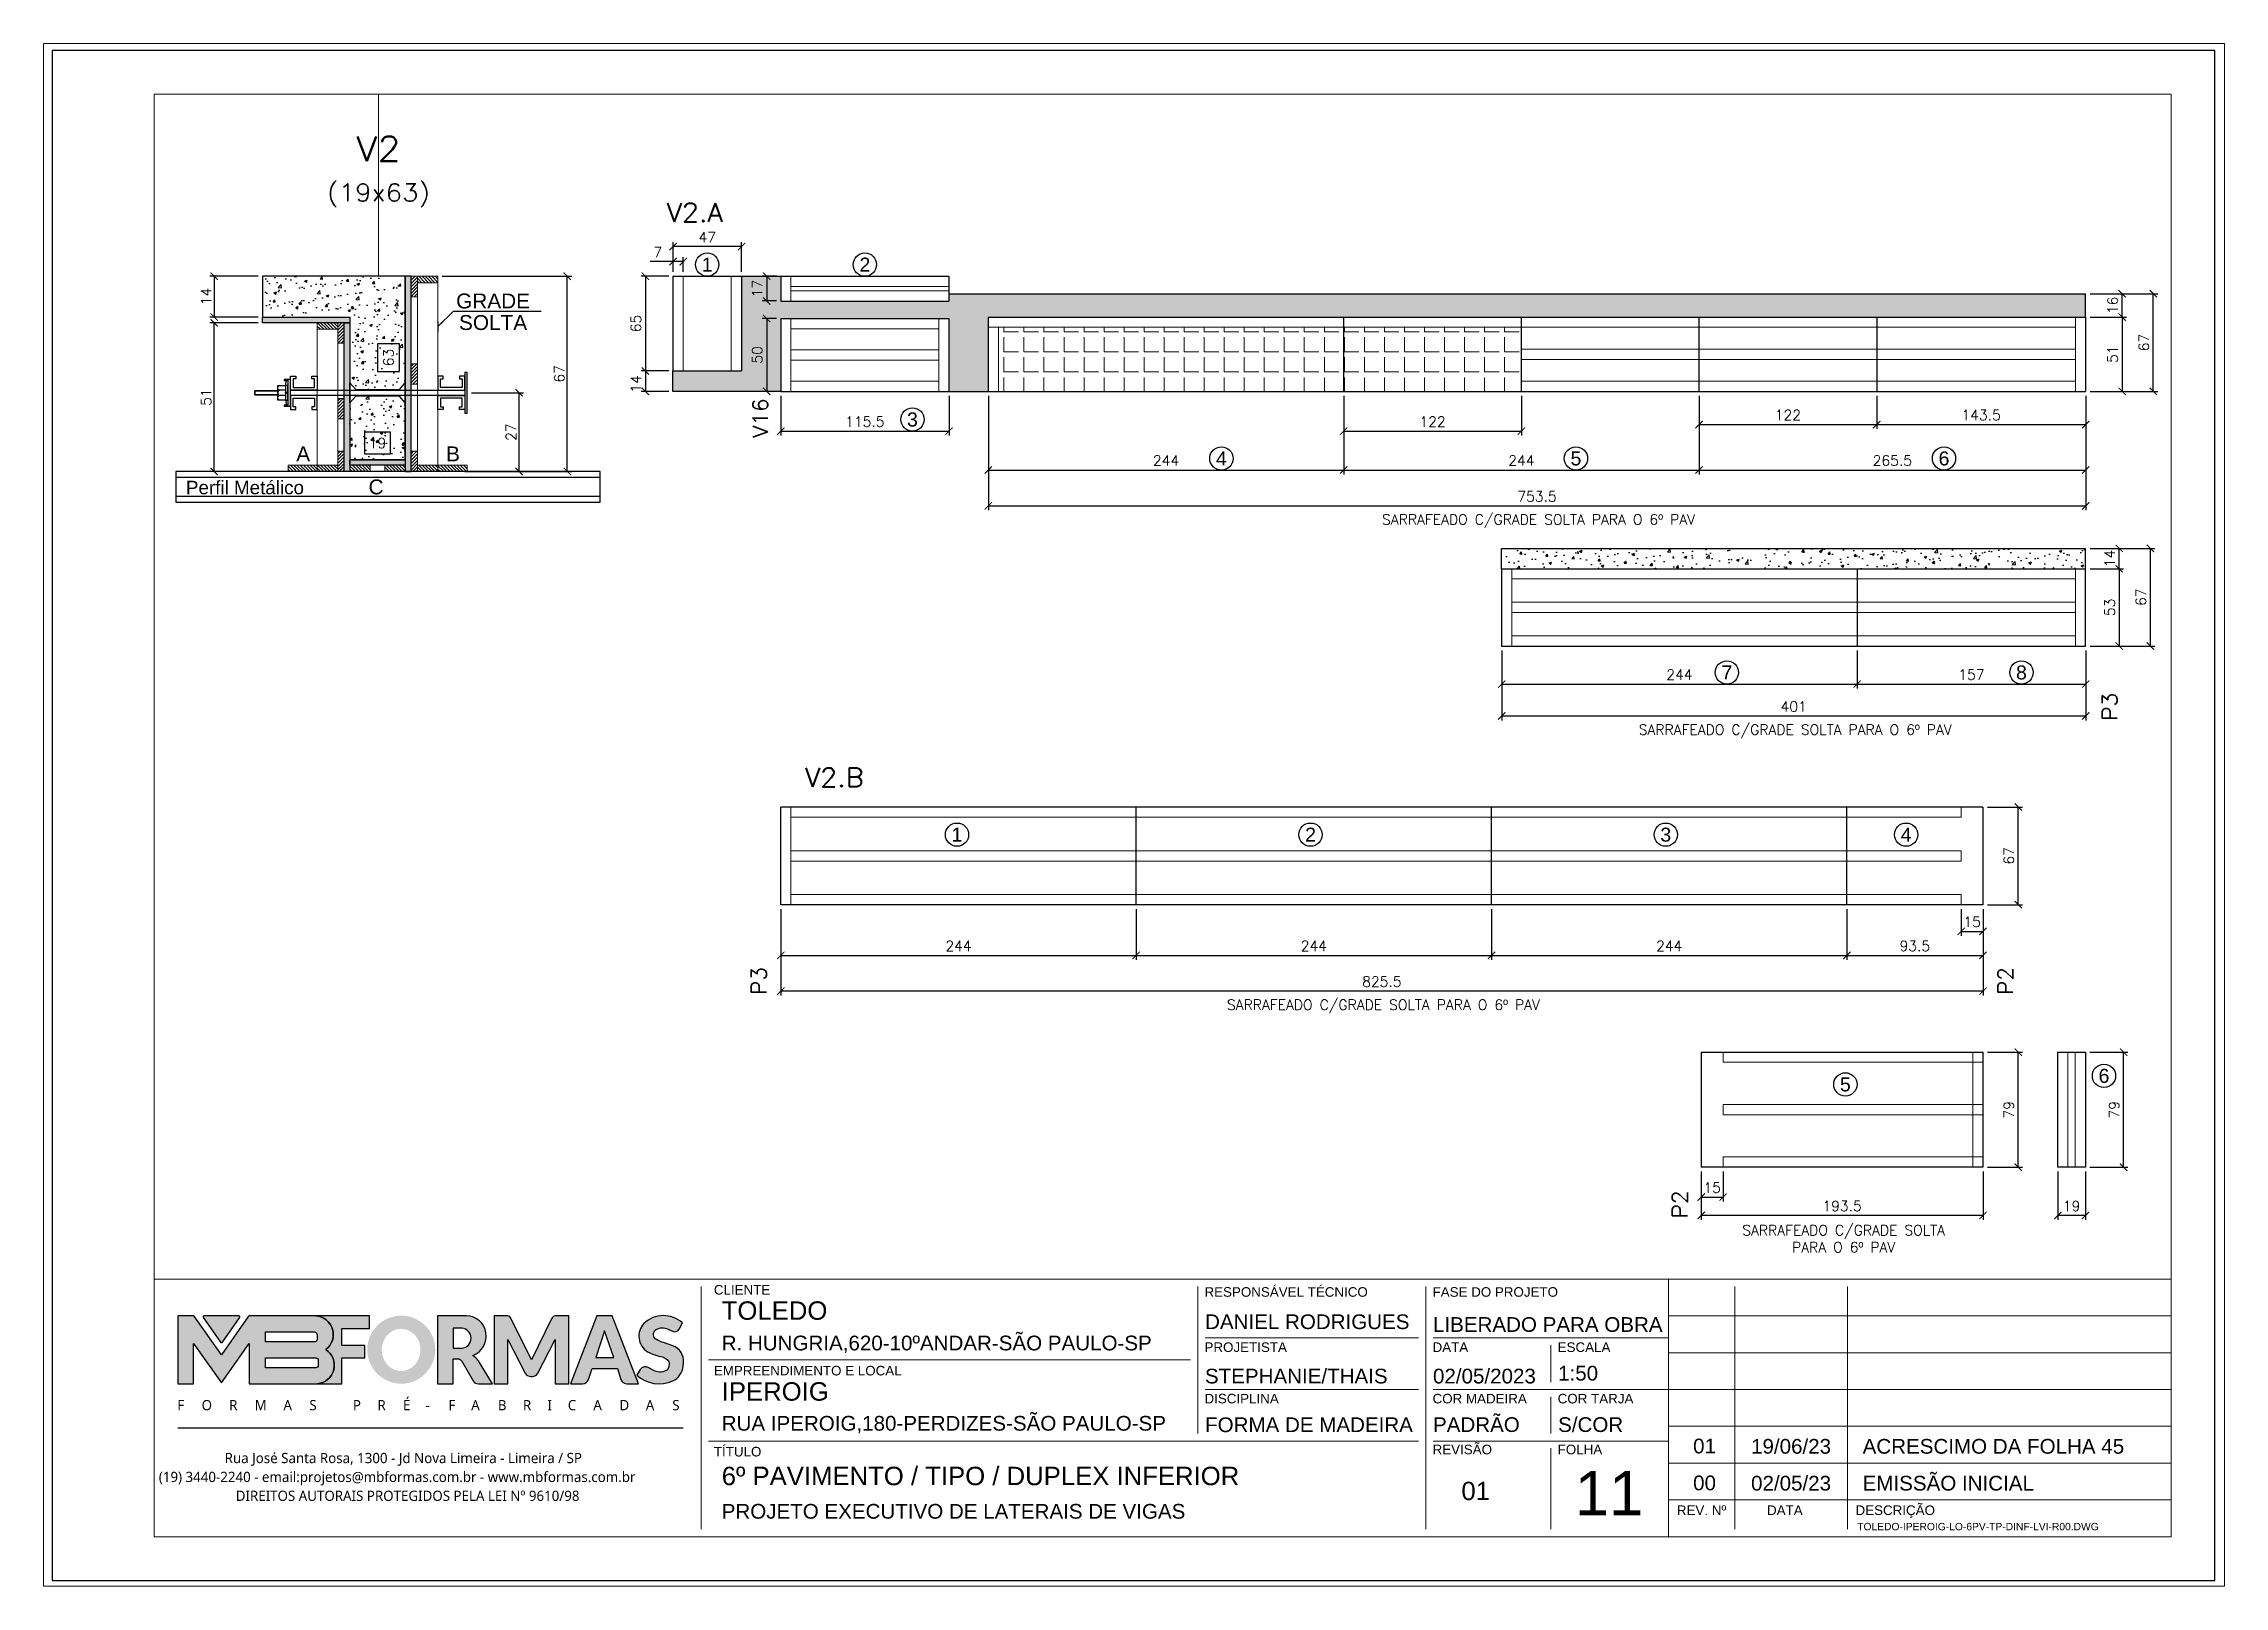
# Paper-space layout '11' of a CAD drawing. Extents: x 399.1 to 428.8, y 284.8 to 305.8.
# The model-space entities are those that its viewports show. They can reach past a viewport. Long polylines and large blocks are cut down to what shows.
import ezdxf
from ezdxf.enums import TextEntityAlignment as Align

# ---------------------------------------------------------------- set-up
doc = ezdxf.new("R2010")
doc.units = 0
doc.header["$PDMODE"] = 2
doc.header["$PDSIZE"] = 10
doc.linetypes.add('CABLIN', pattern=[0.35, 0.25, -0.1])
doc.linetypes.add('HIDDEN', pattern=[9.525, 6.35, -3.175])
doc.layers.get('0').update_dxf_attribs({"lineweight": 13})
doc.layers.get('Defpoints').update_dxf_attribs({"lineweight": 13})
for name, color, linetype in [('Barra de Ancoragem', 20, 'Continuous'), ('Concreto', 250, 'HIDDEN'), ('Cota', 4, 'Continuous'), ('Cota Seção (2x)', 4, 'Continuous'), ('Hachura', 252, 'CABLIN'), ('MB Logo', 255, 'Continuous'), ('Painéis', 200, 'Continuous'), ('Perfil Metálico', 224, 'Continuous'), ('Romaneio', 10, 'Continuous'), ('Texto de Titulo', 7, 'Continuous'), ('Texto Qtd Sarr', 242, 'Continuous'), ('Tubo de PVC', 51, 'Continuous')]:
    doc.layers.add(name, color=color, linetype=linetype)
for name, color, linetype, lineweight in [('FOLHA MB', 7, 'Continuous', 13), ('Madeira', 100, 'Continuous', 13), ('N° Folha', 5, 'Continuous', 13), ('Sarr 2.2x7', 40, 'Continuous', 9), ('Texto Seção', 7, 'Continuous', 15)]:
    doc.layers.add(name, color=color, linetype=linetype, lineweight=lineweight)
doc.layers.add('Laje_Perimetro', color=7, linetype='Continuous', plot=False)
doc.layers.add('VIEW', color=252, linetype='Continuous', lineweight=13, plot=False)
doc.styles.add('ARIAL', font='arial.ttf', dxfattribs={"oblique": 15, "height": 25})
doc.styles.add('MB_C01', font='arial.ttf', dxfattribs={"height": 1.3})
doc.styles.add('MB_C02', font='arial.ttf', dxfattribs={"height": 2})
doc.styles.add('MB_C03', font='arial.ttf', dxfattribs={"height": 2.5})
doc.styles.add('MB_C04', font='arial.ttf', dxfattribs={"height": 6})
doc.styles.add('MtXpl_Lucida_Sans_Un', font='l_10646.ttf')
doc.styles.add('REGUA-120', font='ROMANS.shx', dxfattribs={"height": 15})
doc.styles.add('ROMANS', font='romans.shx')
doc.dimstyles.new('Cota Paínel', dxfattribs={"dimtxt": 7, "dimasz": 5, "dimexe": 3, "dimexo": 3, "dimgap": 3, "dimtad": 1, "dimdec": 1, "dimzin": 12, "dimdsep": 46, "dimtxsty": 'ROMANS', "dimblk": 'ARCHTICK', "dimcen": 0, "dimclrd": 4, "dimclre": 4, "dimclrt": 1, "dimadec": 1, "dimazin": 3, "dimtfac": 1, "dimtdec": 1, "dimtmove": 0, "dimatfit": 3, "dimldrblk": 'OBLIQUE', "dimfxl": 1, "dimtolj": 1, "dimtzin": 12, "dimarcsym": 0})
doc.dimstyles.new('Cota Seção (2x)', dxfattribs={"dimtxt": 7, "dimasz": 5, "dimexe": 3, "dimexo": 3, "dimgap": 2, "dimtad": 3, "dimdec": 1, "dimlfac": 0.5, "dimzin": 12, "dimdsep": 46, "dimtxsty": 'ROMANS', "dimblk": 'ARCHTICK', "dimcen": 0, "dimclrd": 4, "dimclre": 4, "dimclrt": 1, "dimadec": 1, "dimazin": 3, "dimtfac": 1, "dimtdec": 1, "dimtmove": 0, "dimatfit": 3, "dimldrblk": 'OBLIQUE', "dimfxl": 1, "dimtolj": 1, "dimtzin": 12, "dimarcsym": 0})
doc.dimstyles.new('Cota Seção interna', dxfattribs={"dimtxt": 7, "dimasz": 6, "dimexe": 0.18, "dimexo": 2, "dimgap": -4, "dimtad": 3, "dimdec": 1, "dimlfac": 0.5, "dimzin": 12, "dimdsep": 46, "dimtxsty": 'ROMANS', "dimblk": 'ARCHTICK', "dimcen": 0.09, "dimse1": 1, "dimse2": 1, "dimsd1": 1, "dimsd2": 1, "dimclrd": 180, "dimclre": 5, "dimclrt": 1, "dimadec": 0, "dimazin": 3, "dimtfac": 1, "dimtdec": 1, "dimtofl": 0, "dimtmove": 0, "dimatfit": 3, "dimldrblk": 'ARCHTICK', "dimfxl": 1, "dimtolj": 1, "dimtzin": 0, "dimarcsym": 0})
pattern_1 = [(0, (187.098, 254.14), (0, 13.75), [10, -3.75]), (90, (187.098, 254.14), (-13.75, 8e-16), [10, -3.75])]
pattern_2 = [(225, (-23978.2008, -15637.3607), (1.12253202, -1.12253202), [])]
pattern_3 = [(315, (7238.0631, -1086.3843), (1.12253202, 1.12253202), [])]

psp = doc.layouts.new('11')

msp = doc.modelspace()

# ---------------------------------------------------------------- texts
at = {"layer": 'N° Folha', "color": 5, "style": 'MB_C04'}
msp.add_text('11', height=30.306, dxfattribs=at).set_placement((-14875.91, 6427))
at = {"layer": 'Painéis', "color": 1, "char_height": 7, "attachment_point": 5, "style": 'ROMANS'}
for s, insert in [('\\A1;SARRAFEADO C/GRADE SOLTA PARA O 6º PAV', (-14900.82, 7109.21)), ('\\A1;SARRAFEADO C/GRADE SOLTA PARA O 6º PAV', (-14724.57, 6964.94)), ('\\A1;SARRAFEADO C/GRADE SOLTA PARA O 6º PAV', (-15007.32, 6776.16)), ('\\A1;SARRAFEADO C/GRADE SOLTA \\PPARA O 6º PAV', (-14691.32, 6616.72))]:
    msp.add_mtext(s, dxfattribs=dict(at, insert=insert))
at = {"layer": 'Romaneio', "color": 0, "style": 'ARIAL'}
for s, p in [('1', (-15471.64, 7285.26)), ('2', (-15363.39, 7285.26)), ('3', (-15330.71, 7179)), ('4', (-15118.58, 7152.26)), ('5', (-14875.11, 7152.26)), ('6', (-14622.41, 7152.26)), ('7', (-14771.48, 7005.38)), ('8', (-14569.24, 7005.38)), ('1', (-15300.12, 6894.05)), ('2', (-15057.39, 6894.05)), ('3', (-14813.46, 6894.05)), ('4', (-14648.43, 6894.05)), ('5', (-14690.14, 6722.65)), ('6', (-14512.56, 6728.53))]:
    msp.add_text(s, height=9.6, dxfattribs=at).set_placement(p, align=Align.MIDDLE_CENTER)
at = {"layer": 'Texto Seção', "style": 'REGUA-120', "width": 1.05}
for s, p in [('V2.A', (-15499.55, 7314.55)), ('V2.B', (-15404.58, 6926.87))]:
    msp.add_text(s, height=13, dxfattribs=at).set_placement(p)
at = {"layer": 'Texto Seção', "color": 0, "linetype": 'Continuous', "style": 'ARIAL'}
for s, height, p in [('GRADE', 10.219, (-15618.67, 7260.31)), ('SOLTA', 10.219, (-15618.67, 7245.52)), ('A', 10.22, (-15749.07, 7155.39)), ('B', 10.22, (-15646.17, 7155.39)), ('C', 10.22, (-15699.02, 7132.72))]:
    msp.add_text(s, height=height, dxfattribs=at).set_placement(p, align=Align.MIDDLE_CENTER)
at = {"layer": 'Texto Seção', "style": 'REGUA-120', "width": 1.05}
for s, p in [('V16', (-15429.93, 7166.33)), ('P3', (-14503.4, 6972.16)), ('P3', (-15430.99, 6784.02)), ('P2', (-14575.06, 6784.02)), ('P2', (-14798.62, 6630.68))]:
    msp.add_text(s, height=10.4, rotation=90, dxfattribs=at).set_placement(p)
at = {"layer": 'Texto Seção', "style": 'ARIAL'}
msp.add_text('Perfil Metálico', height=9.24, dxfattribs=at).set_placement((-15789.04, 7132.28), align=Align.MIDDLE_CENTER)

# ---------------------------------------------------------------- blocks, each defined once
blk = doc.blocks.new('MB-NOVO')
at = {"layer": 'MB Logo', "linetype": 'Continuous'}
h = blk.add_hatch(color=256, dxfattribs=at)
h.dxf.hatch_style = 1
h.set_gradient(color1=(242, 132, 69), color2=(247, 180, 141), rotation=90, tint=1)
h.paths.add_polyline_path([(-18529.6, 10980.8), (-18475.7, 10980.8, 0.706757), (-18468.7, 11008, 0.681802), (-18476.7, 11034.9), (-18529.4, 11034.9, 0.243712), (-18530.2, 11034.5), (-18551.7, 11003.9), (-18573.3, 11034.5, 0.243712), (-18574.1, 11034.9), (-18586.5, 11034.9), (-18586.5, 10980.8), (-18573.9, 10980.8), (-18573.9, 11012.9), (-18551.7, 10981.5), (-18529.6, 11012.9)])
h.paths.add_polyline_path([(-18516.8, 11014.1), (-18516.8, 11022), (-18477.8, 11022, -0.414214), (-18475.8, 11020), (-18475.8, 11016.1, -0.414214), (-18477.8, 11014.1)], flags=16)
h.paths.add_polyline_path([(-18516.8, 11001.4), (-18476.8, 11001.4, -0.414214), (-18474.8, 10999.4), (-18474.8, 10995.5, -0.414214), (-18476.8, 10993.5), (-18516.8, 10993.5)], flags=16)
at = {"layer": 'MB Logo', "true_color": 0x262626}
h = blk.add_hatch(color=250, dxfattribs=at)
h.dxf.hatch_style = 1
h.paths.add_polyline_path([(-18537.3, 11033.3, 0.60809), (-18538.1, 11034.9), (-18565.3, 11034.9, 0.60809), (-18566.1, 11033.3), (-18552.5, 11014, 0.518202), (-18550.9, 11014)])
h = blk.add_hatch(color=250, dxfattribs=at)
h.dxf.hatch_style = 1
h.paths.add_polyline_path([(-18456.2, 11011.3), (-18456.2, 11024.6), (-18434.2, 11024.6), (-18434.2, 11034.9), (-18476.7, 11034.9, -0.681802), (-18468.7, 11008, -0.706757), (-18475.7, 10980.8), (-18456.2, 10980.8), (-18456.2, 11001.4), (-18437.8, 11001.4), (-18437.8, 11011.3)])
h = blk.add_hatch(color=250, dxfattribs=at)
h.dxf.hatch_style = 1
h.paths.add_polyline_path([(-18435.9, 11007.9, 1), (-18381.9, 11007.9, 1)])
edge = h.paths.add_edge_path(flags=16)
edge.add_ellipse((-18409, 11007.7), major_axis=(0, 16.8), ratio=0.916255, start_angle=0, end_angle=360)
h = blk.add_hatch(color=250, dxfattribs=at)
h.dxf.hatch_style = 1
h.paths.add_polyline_path([(-18357, 11034.9), (-18380.2, 11034.9), (-18380.2, 10980.8), (-18367.6, 10980.8), (-18367.6, 11000.7), (-18363.4, 11000.7, -0.195765), (-18360.9, 10998.9), (-18351.8, 10983.2, 0.261385), (-18347.5, 10980.8), (-18336.4, 10980.8), (-18347.5, 10999, 0.082429), (-18349.6, 11001.5), (-18351.9, 11003.4, 0.81838)])
h.paths.add_polyline_path([(-18360.8, 11009), (-18367.6, 11009), (-18367.6, 11025), (-18360.8, 11025, -0.92578)], flags=16)
h = blk.add_hatch(color=250, dxfattribs=at)
h.dxf.hatch_style = 1
h.paths.add_polyline_path([(-18286.6, 11015.9), (-18286.6, 10980.8), (-18275.8, 10980.8), (-18275.8, 11034.9), (-18286.6, 11034.9, 0.216647), (-18289.4, 11032.4), (-18305.5, 10999.8), (-18321.6, 11032.7, 0.199908), (-18324.3, 11034.9), (-18335.2, 11034.9), (-18335.2, 10980.8), (-18324.3, 10980.8), (-18324.3, 11015.9), (-18310.4, 10989.3, 0.279644), (-18306, 10986.6, 0.340986), (-18300.5, 10989.3)])
h = blk.add_hatch(color=250, dxfattribs=at)
h.dxf.hatch_style = 1
h.paths.add_polyline_path([(-18274.4, 10980.8), (-18265, 10980.8, 0.322517), (-18260.2, 10984.3), (-18257.3, 10993), (-18237.2, 10993), (-18234.3, 10984.3, 0.322517), (-18229.5, 10980.8), (-18220.3, 10980.8), (-18241.2, 11034.9), (-18253.4, 11034.9)])
h.paths.add_polyline_path([(-18254.4, 11001.6), (-18247.3, 11023), (-18240.1, 11001.6)], flags=16)
h = blk.add_hatch(color=250, dxfattribs=at)
h.dxf.hatch_style = 1
h.paths.add_polyline_path([(-18206, 11024, -0.247671), (-18196.9, 11024.3), (-18193.5, 11022.5, 0.40799), (-18188.2, 11024.1), (-18185.4, 11029.1, 0.392837), (-18216.2, 11028.7, 0.467779), (-18213.3, 11006.3, 0.077523), (-18201.2, 11002.1, -0.214206), (-18196.1, 10997.9, -0.284295), (-18198.2, 10991.4, -0.26924), (-18208.8, 10991.6), (-18212.2, 10993.6, 0.407727), (-18219, 10992.1), (-18221.8, 10987.7, 0.296878), (-18193.2, 10983.1, 0.272251), (-18184.9, 10995.3), (-18184.6, 10997.9, 0.348906), (-18193.7, 11011.2), (-18200.4, 11013.5, -0.045018), (-18205.8, 11015.7, -0.618284)])
at = {"layer": 'MB Logo', "linetype": 'Continuous'}
blk.add_line((-18586.5, 10945.9), (-18184.8, 10945.9), dxfattribs=at)
at = {"layer": 'MB Logo', "color": 23, "linetype": 'Continuous', "true_color": 0xf28445}
for points in [[(-18573.3, 11034.5, 0.243712), (-18574.1, 11034.9), (-18586.5, 11034.9), (-18586.5, 10980.8), (-18573.9, 10980.8), (-18573.9, 11012.9), (-18551.7, 10981.5), (-18529.6, 11012.9), (-18529.6, 10980.8), (-18475.7, 10980.8, 0.706757), (-18468.7, 11008, 0.681802), (-18476.7, 11034.9), (-18529.4, 11034.9, 0.243712), (-18530.2, 11034.5), (-18551.7, 11003.9)], [(-18516.8, 11022), (-18477.8, 11022, -0.414214), (-18475.8, 11020), (-18475.8, 11016.1, -0.414214), (-18477.8, 11014.1), (-18516.8, 11014.1)], [(-18516.8, 11001.4), (-18476.8, 11001.4, -0.414214), (-18474.8, 10999.4), (-18474.8, 10995.5, -0.414214), (-18476.8, 10993.5), (-18516.8, 10993.5)]]:
    blk.add_lwpolyline(points, format="xyb", close=True, dxfattribs=at)
at = {"layer": 'MB Logo', "color": 250, "true_color": 0x262626}
for points in [[(-18537.3, 11033.3, 0.60809), (-18538.1, 11034.9), (-18565.3, 11034.9, 0.60809), (-18566.1, 11033.3), (-18552.5, 11014, 0.518202), (-18550.9, 11014)], [(-18437.8, 11011.3), (-18456.2, 11011.3), (-18456.2, 11024.6), (-18434.2, 11024.6), (-18434.2, 11034.9), (-18476.7, 11034.9, -0.681802), (-18468.7, 11008, -0.706757), (-18475.7, 10980.8), (-18456.2, 10980.8), (-18456.2, 11001.4), (-18437.8, 11001.4)], [(-18347.5, 10980.8), (-18336.4, 10980.8), (-18347.5, 10999, 0.082429), (-18349.6, 11001.5), (-18351.9, 11003.4, 0.81838), (-18357, 11034.9), (-18380.2, 11034.9), (-18380.2, 10980.8), (-18367.6, 10980.8), (-18367.6, 11000.7), (-18363.4, 11000.7, -0.209789), (-18360.8, 10998.7), (-18351.8, 10983.2, 0.261385)], [(-18367.6, 11009), (-18360.8, 11009, 0.92578), (-18360.8, 11025), (-18367.6, 11025)], [(-18286.6, 11015.9), (-18286.6, 10980.8), (-18275.8, 10980.8), (-18275.8, 11034.9), (-18286.6, 11034.9, 0.216647), (-18289.4, 11032.4), (-18305.5, 10999.8), (-18321.5, 11032.4, 0.216647), (-18324.3, 11034.9), (-18335.2, 11034.9), (-18335.2, 10980.8), (-18324.3, 10980.8), (-18324.3, 11015.9), (-18310.4, 10989.3, 0.279644), (-18306, 10986.6), (-18304.9, 10986.6, 0.279644), (-18300.5, 10989.3)], [(-18265, 10980.8, 0.322517), (-18260.2, 10984.3), (-18257.3, 10993), (-18237.2, 10993), (-18234.3, 10984.3, 0.322517), (-18229.5, 10980.8), (-18220.3, 10980.8), (-18241.2, 11034.9), (-18253.4, 11034.9), (-18274.4, 10980.8)], [(-18206.2, 11015.9, -0.549626), (-18206.4, 11023.8, -0.258723), (-18196.9, 11024.3), (-18193.5, 11022.5, 0.40799), (-18188.2, 11024.1), (-18185.4, 11029.1, 0.392837), (-18216.2, 11028.7, 0.467779), (-18213.3, 11006.3, 0.077523), (-18201.2, 11002.1, -0.203897), (-18196.3, 10998.2), (-18196.1, 10997.8, -0.267611), (-18198, 10991.6), (-18198.5, 10991.3, -0.261145), (-18208.8, 10991.6), (-18212.2, 10993.6, 0.407727), (-18219, 10992.1), (-18221.8, 10987.7, 0.296878), (-18193.2, 10983.1, 0.265963), (-18184.9, 10994.9), (-18184.7, 10997.6, 0.340466), (-18193.1, 11011), (-18200.4, 11013.5, -0.049298)]]:
    blk.add_lwpolyline(points, format="xyb", close=True, dxfattribs=at)
blk.add_lwpolyline([(-18247.3, 11023), (-18254.4, 11001.6), (-18240.1, 11001.6)], close=True, dxfattribs=at)
at = {"layer": 'MB Logo', "color": 250, "true_color": 0x262626, "style": 'MtXpl_Lucida_Sans_Un'}
for s, height, p in [('O', 8.12, (-18567.5, 10959.8)), ('S', 8.12, (-18481.9, 10959.8)), ('É', 8.12, (-18407.5, 10959.8)), ('C', 8.12, (-18276.6, 10959.8)), ('S', 8.12, (-18193.6, 10959.8)), ('F', 8.12, (-18586.8, 10959.8)), ('R', 8.12, (-18545.6, 10959.8)), ('M', 8.12, (-18525.4, 10959.8)), ('A', 8.12, (-18502.5, 10959.8)), ('P', 8.12, (-18447.3, 10959.8)), ('R', 8.12, (-18427.8, 10959.8)), ('-', 8.12, (-18389.6, 10959.8)), ('F', 8.12, (-18371.4, 10959.8)), ('A', 8.12, (-18353.3, 10959.8)), ('B', 8.12, (-18332.1, 10959.8)), ('R', 8.12, (-18312.2, 10959.8)), ('I', 8.12, (-18292.7, 10959.8)), ('A', 8.12, (-18256.3, 10959.8)), ('D', 8.12, (-18235.5, 10959.8)), ('A', 8.12, (-18214.6, 10959.8)), ('DIREITOS AUTORAIS PROTEGIDOS PELA LEI Nº 9610/98', 8.122, (-18540.4, 10887.8))]:
    blk.add_text(s, height=height, dxfattribs=at).set_placement(p)
at = {"layer": 'MB Logo', "style": 'MtXpl_Lucida_Sans_Un'}
for s, p in [('Rua José Santa Rosa, 1300 - Jd Nova Limeira - Limeira / SP', (-18549.2, 10917.8)), ('(19) 3440-2240 - email:projetos@mbformas.com.br - www.mbformas.com.br', (-18601.5, 10902.8))]:
    blk.add_text(s, height=8.122, dxfattribs=at).set_placement(p)
blk = doc.blocks.new('A$C169d8357')
at = {"layer": 'FOLHA MB', "color": 1}
for p, q in [((1109.8, 356.7), (70, 356.7)), ((445.6, 351.7), (445.6, 185)), ((786.6, 351.7), (786.6, 250.7)), ((943.1, 351.7), (943.1, 185)), ((1109.8, 356.7), (1109.8, 179.9)), ((1455, 356.7), (1109.8, 356.7)), ((1155.3, 185), (1155.3, 351.7)), ((1232.6, 351.7), (1232.6, 185)), ((1455, 331.5), (1109.8, 331.5)), ((938.1, 316.3), (791.6, 316.3)), ((1109.8, 316.3), (948.2, 316.3)), ((781.5, 301.2), (450.7, 301.2)), ((1029, 311.3), (1029, 286)), ((1455, 306.2), (1109.8, 306.2)), ((938.1, 281), (791.6, 281)), ((1109.8, 281), (948.2, 281)), ((1029, 275.9), (1029, 250.7)), ((1455, 281), (1109.8, 281)), ((1455, 255.7), (1109.8, 255.7)), ((938.1, 245.6), (450.7, 245.6)), ((1109.8, 245.6), (948.2, 245.6)), ((1029, 240.6), (1029, 185)), ((1455, 230.4), (1109.8, 230.4)), ((1455, 205.2), (1109.8, 205.2))]:
    blk.add_line(p, q, dxfattribs=at)
for points in [[(0, 1199.9), (0, 149.9), (1485, 149.9), (1485, 1199.9)], [(70, 1169.9), (70, 179.9), (1455, 179.9), (1455, 1169.9)]]:
    blk.add_lwpolyline(points, close=True, dxfattribs=at)
at = {"layer": 'MB Logo', "xscale": 0.8642040370897565, "yscale": 0.8642040370897565, "zscale": 0.8642040370897565}
blk.add_blockref('MB-NOVO', (16148.7, -9204.8), dxfattribs=at)
at = {"layer": 'FOLHA MB', "color": 6}
for s, height, style, p in [('CLIENTE', 6.57, 'MB_C01', (454.3, 346.1)), ('RESPONSÁVEL TÉCNICO', 6.566, 'MB_C01', (791.2, 344.6)), ('FASE DO PROJETO', 6.566, 'MB_C01', (947.8, 344.6)), ('R. HUNGRIA,620-10ºANDAR-SÃO PAULO-SP', 10.102, 'MB_C02', (459.7, 307.8)), ('PROJETISTA', 6.57, 'MB_C01', (791.2, 306.7)), ('DATA', 6.57, 'MB_C01', (947.8, 306.7)), ('ESCALA', 6.57, 'MB_C01', (1033.7, 306.7)), ('EMPREENDIMENTO E LOCAL', 6.566, 'MB_C01', (454.3, 290.6)), ('DISCIPLINA', 6.57, 'MB_C01', (791.2, 271.4)), ('COR MADEIRA', 6.566, 'MB_C01', (947.8, 271.4)), ('COR TARJA', 6.57, 'MB_C01', (1033.7, 271.4)), ('RUA IPEROIG,180-PERDIZES-SÃO PAULO-SP', 10.102, 'MB_C02', (459.7, 252.7)), ('TÍTULO', 6.57, 'MB_C01', (454.3, 235)), ('REVISÃO', 6.57, 'MB_C01', (947.8, 236.5)), ('FOLHA', 6.57, 'MB_C01', (1033.7, 236.5)), ('PROJETO EXECUTIVO DE LATERAIS DE VIGAS', 10.102, 'MB_C02', (459.7, 192.3))]:
    blk.add_text(s, height=height, dxfattribs=dict(at, style=style)).set_placement(p)
at = {"layer": 'FOLHA MB', "color": 5}
for s, height, style, p in [('TOLEDO', 12.63, 'MB_C03', (459.7, 328.8)), ('DANIEL RODRIGUES', 10.102, 'MB_C02', (791.6, 322.4)), ('LIBERADO PARA OBRA', 10.102, 'MB_C02', (948.1, 320.5)), ('IPEROIG', 12.63, 'MB_C03', (459.7, 273.3)), ('STEPHANIE/THAIS', 10.102, 'MB_C02', (791.5, 285.1)), ('02/05/2023', 10.1, 'MB_C02', (948.1, 285.1)), ('1:50', 10.1, 'MB_C02', (1034, 287.1)), ('FORMA DE MADEIRA', 10.102, 'MB_C02', (791.6, 251.7)), ('PADRÃO', 10.1, 'MB_C02', (948.1, 251.8)), ('S/COR', 10.1, 'MB_C02', (1034, 251.8)), ('01', 10.1, 'MB_C02', (1126.7, 237.1)), ('19/06/23', 10.1, 'MB_C02', (1166.5, 236.9)), ('ACRESCIMO DA FOLHA 45', 10.102, 'MB_C02', (1243.1, 236.9)), ('6º PAVIMENTO / TIPO / DUPLEX INFERIOR', 12.628, 'MB_C03', (459.7, 215.3)), ('01', 12.63, 'MB_C03', (967.6, 205)), ('00', 10.1, 'MB_C02', (1126.7, 211.8)), ('02/05/23', 10.1, 'MB_C02', (1166.5, 211.6)), ('EMISSÃO INICIAL', 10.102, 'MB_C02', (1243.1, 211.6))]:
    blk.add_text(s, height=height, dxfattribs=dict(at, style=style)).set_placement(p)
at = {"layer": 'FOLHA MB', "color": 6, "style": 'MB_C01'}
for s, p in [('REV. Nº', (1132.5, 198.1)), ('DATA', (1189.7, 198.1)), ('DESCRIÇÃO', (1265.5, 198.1))]:
    blk.add_text(s, height=6.57, dxfattribs=at).set_placement(p, align=Align.MIDDLE_CENTER)
at = {"layer": 'FOLHA MB', "insert": (1239.4, 189.4), "char_height": 5.051, "width": 210.818, "attachment_point": 1, "style": 'MB_C04'}
blk.add_mtext('TOLEDO-IPEROIG-LO-6PV-TP-DINF-LVI-R00.DWG', dxfattribs=at)
blk = doc.blocks.new('_ArchTick')
at = {"color": 0, "linetype": 'ByBlock', "const_width": 0.15}
blk.add_lwpolyline([(-0.5, -0.5), (0.5, 0.5)], dxfattribs=at)
blk = doc.blocks.new('*D247')
at = {"layer": 'Cota', "color": 4, "lineweight": -2, "transparency": 16777216}
for p, q in [((-15495.1, 7287.3), (-15510.8, 7287.3)), ((-15495.1, 7280.3), (-15495.1, 7290.3)), ((-15488.1, 7287.3), (-15495.1, 7287.3)), ((-15488.1, 7280.3), (-15488.1, 7290.3))]:
    blk.add_line(p, q, dxfattribs=at)
at = {"layer": 'Defpoints', "color": 0, "transparency": 16777216}
for p in [(-15495.1, 7287.3), (-15495.1, 7277.3), (-15488.1, 7277.3)]:
    blk.add_point(p, dxfattribs=at)
at = {"layer": 'Cota', "color": 4, "lineweight": -2, "transparency": 16777216, "xscale": 5, "yscale": 5, "zscale": 5, "rotation": 180}
blk.add_blockref('_ArchTick', (-15495.1, 7287.3), dxfattribs=at)
at = {"layer": 'Cota', "color": 4, "lineweight": -2, "transparency": 16777216, "xscale": 5, "yscale": 5, "zscale": 5}
blk.add_blockref('_ArchTick', (-15488.1, 7287.3), dxfattribs=at)
at = {"layer": 'Cota', "color": 1, "transparency": 16777216, "insert": (-15505.5, 7293.8), "char_height": 7, "attachment_point": 5, "style": 'ROMANS'}
blk.add_mtext('\\A1;7', dxfattribs=at)
blk = doc.blocks.new('_OBLIQUE')
at = {"color": 0, "linetype": 'ByBlock', "lineweight": -2}
for p, q in [((0, 0), (-1, 0)), ((-0.5, -0.5), (0.5, 0.5))]:
    blk.add_line(p, q, dxfattribs=at)
blk = doc.blocks.new('*D248')
at = {"layer": 'Cota', "color": 4, "lineweight": -2, "transparency": 16777216}
for p, q in [((-15495.1, 7280.3), (-15495.1, 7300.6)), ((-15448.1, 7297.6), (-15495.1, 7297.6)), ((-15448.1, 7280.3), (-15448.1, 7300.6))]:
    blk.add_line(p, q, dxfattribs=at)
at = {"layer": 'Defpoints', "color": 0, "transparency": 16777216}
for p in [(-15495.1, 7297.6), (-15495.1, 7277.3), (-15448.1, 7277.3)]:
    blk.add_point(p, dxfattribs=at)
at = {"layer": 'Cota', "color": 4, "lineweight": -2, "transparency": 16777216, "xscale": 5, "yscale": 5, "zscale": 5, "rotation": 180}
blk.add_blockref('_ArchTick', (-15495.1, 7297.6), dxfattribs=at)
at = {"layer": 'Cota', "color": 4, "lineweight": -2, "transparency": 16777216, "xscale": 5, "yscale": 5, "zscale": 5}
blk.add_blockref('_ArchTick', (-15448.1, 7297.6), dxfattribs=at)
at = {"layer": 'Cota', "color": 1, "transparency": 16777216, "insert": (-15471.6, 7304.1), "char_height": 7, "attachment_point": 5, "style": 'ROMANS'}
blk.add_mtext('\\A1;47', dxfattribs=at)
blk = doc.blocks.new('*D249')
at = {"layer": 'Cota', "color": 4, "lineweight": -2, "transparency": 16777216}
for p, q in [((-15498.1, 7277.3), (-15517.1, 7277.3)), ((-15514.1, 7277.3), (-15514.1, 7212.3)), ((-15498.1, 7212.3), (-15517.1, 7212.3))]:
    blk.add_line(p, q, dxfattribs=at)
at = {"layer": 'Defpoints', "color": 0, "transparency": 16777216}
for p in [(-15495.1, 7277.3), (-15514.1, 7212.3), (-15495.1, 7212.3)]:
    blk.add_point(p, dxfattribs=at)
at = {"layer": 'Cota', "color": 4, "lineweight": -2, "transparency": 16777216, "xscale": 5, "yscale": 5, "zscale": 5}
for p, rotation in [((-15514.1, 7277.3), 90), ((-15514.1, 7212.3), 270)]:
    blk.add_blockref('_ArchTick', p, dxfattribs=dict(at, rotation=rotation))
at = {"layer": 'Cota', "color": 1, "transparency": 16777216, "insert": (-15520.6, 7244.8), "char_height": 7, "attachment_point": 5, "rotation": 90, "style": 'ROMANS'}
blk.add_mtext('\\A1;65', dxfattribs=at)
blk = doc.blocks.new('*D250')
at = {"layer": 'Cota', "color": 4, "lineweight": -2, "transparency": 16777216}
for p, q in [((-15421.1, 7195.3), (-15421.1, 7168)), ((-15305.6, 7195.3), (-15305.6, 7168)), ((-15421.1, 7171), (-15305.6, 7171))]:
    blk.add_line(p, q, dxfattribs=at)
at = {"layer": 'Defpoints', "color": 0, "transparency": 16777216}
for p in [(-15421.1, 7198.3), (-15305.6, 7198.3), (-15305.6, 7171)]:
    blk.add_point(p, dxfattribs=at)
at = {"layer": 'Cota', "color": 4, "lineweight": -2, "transparency": 16777216, "xscale": 5, "yscale": 5, "zscale": 5, "rotation": 180}
blk.add_blockref('_ArchTick', (-15421.1, 7171), dxfattribs=at)
at = {"layer": 'Cota', "color": 4, "lineweight": -2, "transparency": 16777216, "xscale": 5, "yscale": 5, "zscale": 5}
blk.add_blockref('_ArchTick', (-15305.6, 7171), dxfattribs=at)
at = {"layer": 'Cota', "color": 1, "transparency": 16777216, "insert": (-15363.4, 7177.5), "char_height": 7, "attachment_point": 5, "style": 'ROMANS'}
blk.add_mtext('\\A1;115.5', dxfattribs=at)
blk = doc.blocks.new('*D251')
at = {"layer": 'Cota', "color": 4, "lineweight": -2, "transparency": 16777216}
for p, q in [((-15278.6, 7195.3), (-15278.6, 7141.3)), ((-15034.6, 7195.3), (-15034.6, 7141.3)), ((-15278.6, 7144.3), (-15034.6, 7144.3))]:
    blk.add_line(p, q, dxfattribs=at)
at = {"layer": 'Defpoints', "color": 0, "transparency": 16777216}
for p in [(-15278.6, 7198.3), (-15034.6, 7198.3), (-15034.6, 7144.3)]:
    blk.add_point(p, dxfattribs=at)
at = {"layer": 'Cota', "color": 4, "lineweight": -2, "transparency": 16777216, "xscale": 5, "yscale": 5, "zscale": 5, "rotation": 180}
blk.add_blockref('_ArchTick', (-15278.6, 7144.3), dxfattribs=at)
at = {"layer": 'Cota', "color": 4, "lineweight": -2, "transparency": 16777216, "xscale": 5, "yscale": 5, "zscale": 5}
blk.add_blockref('_ArchTick', (-15034.6, 7144.3), dxfattribs=at)
at = {"layer": 'Cota', "color": 1, "transparency": 16777216, "insert": (-15156.6, 7150.8), "char_height": 7, "attachment_point": 5, "style": 'ROMANS'}
blk.add_mtext('\\A1;244', dxfattribs=at)
blk = doc.blocks.new('*D252')
at = {"layer": 'Cota', "color": 4, "lineweight": -2, "transparency": 16777216}
for p, q in [((-15034.6, 7195.3), (-15034.6, 7168)), ((-14912.6, 7195.3), (-14912.6, 7168)), ((-15034.6, 7171), (-14912.6, 7171))]:
    blk.add_line(p, q, dxfattribs=at)
at = {"layer": 'Defpoints', "color": 0, "transparency": 16777216}
for p in [(-15034.6, 7198.3), (-14912.6, 7198.3), (-14912.6, 7171)]:
    blk.add_point(p, dxfattribs=at)
at = {"layer": 'Cota', "color": 4, "lineweight": -2, "transparency": 16777216, "xscale": 5, "yscale": 5, "zscale": 5, "rotation": 180}
blk.add_blockref('_ArchTick', (-15034.6, 7171), dxfattribs=at)
at = {"layer": 'Cota', "color": 4, "lineweight": -2, "transparency": 16777216, "xscale": 5, "yscale": 5, "zscale": 5}
blk.add_blockref('_ArchTick', (-14912.6, 7171), dxfattribs=at)
at = {"layer": 'Cota', "color": 1, "transparency": 16777216, "insert": (-14973.6, 7177.5), "char_height": 7, "attachment_point": 5, "style": 'ROMANS'}
blk.add_mtext('\\A1;122', dxfattribs=at)
blk = doc.blocks.new('*D253')
at = {"layer": 'Cota', "color": 4, "lineweight": -2, "transparency": 16777216}
for p, q in [((-15034.6, 7195.3), (-15034.6, 7141.3)), ((-14790.6, 7195.3), (-14790.6, 7141.3)), ((-15034.6, 7144.3), (-14790.6, 7144.3))]:
    blk.add_line(p, q, dxfattribs=at)
at = {"layer": 'Defpoints', "color": 0, "transparency": 16777216}
for p in [(-15034.6, 7198.3), (-14790.6, 7198.3), (-14790.6, 7144.3)]:
    blk.add_point(p, dxfattribs=at)
at = {"layer": 'Cota', "color": 4, "lineweight": -2, "transparency": 16777216, "xscale": 5, "yscale": 5, "zscale": 5, "rotation": 180}
blk.add_blockref('_ArchTick', (-15034.6, 7144.3), dxfattribs=at)
at = {"layer": 'Cota', "color": 4, "lineweight": -2, "transparency": 16777216, "xscale": 5, "yscale": 5, "zscale": 5}
blk.add_blockref('_ArchTick', (-14790.6, 7144.3), dxfattribs=at)
at = {"layer": 'Cota', "color": 1, "transparency": 16777216, "insert": (-14912.6, 7150.8), "char_height": 7, "attachment_point": 5, "style": 'ROMANS'}
blk.add_mtext('\\A1;244', dxfattribs=at)
blk = doc.blocks.new('*D254')
at = {"layer": 'Cota', "color": 4, "lineweight": -2, "transparency": 16777216}
for p, q in [((-14790.6, 7195.3), (-14790.6, 7172.5)), ((-14668.6, 7195.3), (-14668.6, 7172.5)), ((-14790.6, 7175.5), (-14668.6, 7175.5))]:
    blk.add_line(p, q, dxfattribs=at)
at = {"layer": 'Defpoints', "color": 0, "transparency": 16777216}
for p in [(-14790.6, 7198.3), (-14668.6, 7198.3), (-14668.6, 7175.5)]:
    blk.add_point(p, dxfattribs=at)
at = {"layer": 'Cota', "color": 4, "lineweight": -2, "transparency": 16777216, "xscale": 5, "yscale": 5, "zscale": 5, "rotation": 180}
blk.add_blockref('_ArchTick', (-14790.6, 7175.5), dxfattribs=at)
at = {"layer": 'Cota', "color": 4, "lineweight": -2, "transparency": 16777216, "xscale": 5, "yscale": 5, "zscale": 5}
blk.add_blockref('_ArchTick', (-14668.6, 7175.5), dxfattribs=at)
at = {"layer": 'Cota', "color": 1, "transparency": 16777216, "insert": (-14729.6, 7182), "char_height": 7, "attachment_point": 5, "style": 'ROMANS'}
blk.add_mtext('\\A1;122', dxfattribs=at)
blk = doc.blocks.new('*D255')
at = {"layer": 'Cota', "color": 4, "lineweight": -2, "transparency": 16777216}
for p, q in [((-14668.6, 7195.3), (-14668.6, 7172.5)), ((-14525.1, 7195.3), (-14525.1, 7172.5)), ((-14668.6, 7175.5), (-14525.1, 7175.5))]:
    blk.add_line(p, q, dxfattribs=at)
at = {"layer": 'Defpoints', "color": 0, "transparency": 16777216}
for p in [(-14668.6, 7198.3), (-14525.1, 7198.3), (-14525.1, 7175.5)]:
    blk.add_point(p, dxfattribs=at)
at = {"layer": 'Cota', "color": 4, "lineweight": -2, "transparency": 16777216, "xscale": 5, "yscale": 5, "zscale": 5, "rotation": 180}
blk.add_blockref('_ArchTick', (-14668.6, 7175.5), dxfattribs=at)
at = {"layer": 'Cota', "color": 4, "lineweight": -2, "transparency": 16777216, "xscale": 5, "yscale": 5, "zscale": 5}
blk.add_blockref('_ArchTick', (-14525.1, 7175.5), dxfattribs=at)
at = {"layer": 'Cota', "color": 1, "transparency": 16777216, "insert": (-14596.9, 7182), "char_height": 7, "attachment_point": 5, "style": 'ROMANS'}
blk.add_mtext('\\A1;143.5', dxfattribs=at)
blk = doc.blocks.new('*D256')
at = {"layer": 'Cota', "color": 4, "lineweight": -2, "transparency": 16777216}
for p, q in [((-14790.6, 7195.3), (-14790.6, 7141.3)), ((-14525.1, 7195.3), (-14525.1, 7141.3)), ((-14790.6, 7144.3), (-14525.1, 7144.3))]:
    blk.add_line(p, q, dxfattribs=at)
at = {"layer": 'Defpoints', "color": 0, "transparency": 16777216}
for p in [(-14790.6, 7198.3), (-14525.1, 7198.3), (-14525.1, 7144.3)]:
    blk.add_point(p, dxfattribs=at)
at = {"layer": 'Cota', "color": 4, "lineweight": -2, "transparency": 16777216, "xscale": 5, "yscale": 5, "zscale": 5, "rotation": 180}
blk.add_blockref('_ArchTick', (-14790.6, 7144.3), dxfattribs=at)
at = {"layer": 'Cota', "color": 4, "lineweight": -2, "transparency": 16777216, "xscale": 5, "yscale": 5, "zscale": 5}
blk.add_blockref('_ArchTick', (-14525.1, 7144.3), dxfattribs=at)
at = {"layer": 'Cota', "color": 1, "transparency": 16777216, "insert": (-14657.9, 7150.8), "char_height": 7, "attachment_point": 5, "style": 'ROMANS'}
blk.add_mtext('\\A1;265.5', dxfattribs=at)
blk = doc.blocks.new('*D257')
at = {"layer": 'Cota', "color": 4, "lineweight": -2, "transparency": 16777216}
for p, q in [((-15424.1, 7277.3), (-15433.8, 7277.3)), ((-15430.8, 7277.3), (-15430.8, 7260.3)), ((-15424.1, 7260.3), (-15433.8, 7260.3))]:
    blk.add_line(p, q, dxfattribs=at)
at = {"layer": 'Defpoints', "color": 0, "transparency": 16777216}
for p in [(-15421.1, 7277.3), (-15430.8, 7260.3), (-15421.1, 7260.3)]:
    blk.add_point(p, dxfattribs=at)
at = {"layer": 'Cota', "color": 4, "lineweight": -2, "transparency": 16777216, "xscale": 5, "yscale": 5, "zscale": 5}
for p, rotation in [((-15430.8, 7277.3), 90), ((-15430.8, 7260.3), 270)]:
    blk.add_blockref('_ArchTick', p, dxfattribs=dict(at, rotation=rotation))
at = {"layer": 'Cota', "color": 1, "transparency": 16777216, "insert": (-15437.3, 7268.8), "char_height": 7, "attachment_point": 5, "rotation": 90, "style": 'ROMANS'}
blk.add_mtext('\\A1;17', dxfattribs=at)
blk = doc.blocks.new('*D258')
at = {"layer": 'Cota', "color": 4, "lineweight": -2, "transparency": 16777216}
for p, q in [((-15424.1, 7248.3), (-15433.8, 7248.3)), ((-15430.8, 7248.3), (-15430.8, 7198.3)), ((-15424.1, 7198.3), (-15433.8, 7198.3))]:
    blk.add_line(p, q, dxfattribs=at)
at = {"layer": 'Defpoints', "color": 0, "transparency": 16777216}
for p in [(-15421.1, 7248.3), (-15430.8, 7198.3), (-15421.1, 7198.3)]:
    blk.add_point(p, dxfattribs=at)
at = {"layer": 'Cota', "color": 4, "lineweight": -2, "transparency": 16777216, "xscale": 5, "yscale": 5, "zscale": 5}
for p, rotation in [((-15430.8, 7248.3), 90), ((-15430.8, 7198.3), 270)]:
    blk.add_blockref('_ArchTick', p, dxfattribs=dict(at, rotation=rotation))
at = {"layer": 'Cota', "color": 1, "transparency": 16777216, "insert": (-15437.3, 7223.3), "char_height": 7, "attachment_point": 5, "rotation": 90, "style": 'ROMANS'}
blk.add_mtext('\\A1;50', dxfattribs=at)
blk = doc.blocks.new('*D259')
at = {"layer": 'Cota', "color": 4, "lineweight": -2, "transparency": 16777216}
for p, q in [((-14522.1, 7249.3), (-14497.1, 7249.3)), ((-14500.1, 7249.3), (-14500.1, 7198.3)), ((-14522.1, 7198.3), (-14497.1, 7198.3))]:
    blk.add_line(p, q, dxfattribs=at)
at = {"layer": 'Defpoints', "color": 0, "transparency": 16777216}
for p in [(-14525.1, 7249.3), (-14525.1, 7198.3), (-14500.1, 7198.3)]:
    blk.add_point(p, dxfattribs=at)
at = {"layer": 'Cota', "color": 4, "lineweight": -2, "transparency": 16777216, "xscale": 5, "yscale": 5, "zscale": 5}
for p, rotation in [((-14500.1, 7249.3), 90), ((-14500.1, 7198.3), 270)]:
    blk.add_blockref('_ArchTick', p, dxfattribs=dict(at, rotation=rotation))
at = {"layer": 'Cota', "color": 1, "transparency": 16777216, "insert": (-14506.6, 7223.8), "char_height": 7, "attachment_point": 5, "rotation": 90, "style": 'ROMANS'}
blk.add_mtext('\\A1;51', dxfattribs=at)
blk = doc.blocks.new('*D260')
at = {"layer": 'Cota', "color": 4, "lineweight": -2, "transparency": 16777216}
for p, q in [((-14522.1, 7265.3), (-14497.1, 7265.3)), ((-14500.1, 7249.3), (-14500.1, 7265.3)), ((-14522.1, 7249.3), (-14497.1, 7249.3))]:
    blk.add_line(p, q, dxfattribs=at)
at = {"layer": 'Defpoints', "color": 0, "transparency": 16777216}
for p in [(-14525.1, 7265.3), (-14500.1, 7265.3), (-14525.1, 7249.3)]:
    blk.add_point(p, dxfattribs=at)
at = {"layer": 'Cota', "color": 4, "lineweight": -2, "transparency": 16777216, "xscale": 5, "yscale": 5, "zscale": 5}
for p, rotation in [((-14500.1, 7265.3), 90), ((-14500.1, 7249.3), 270)]:
    blk.add_blockref('_ArchTick', p, dxfattribs=dict(at, rotation=rotation))
at = {"layer": 'Cota', "color": 1, "transparency": 16777216, "insert": (-14506.6, 7257.3), "char_height": 7, "attachment_point": 5, "rotation": 90, "style": 'ROMANS'}
blk.add_mtext('\\A1;16', dxfattribs=at)
blk = doc.blocks.new('*D261')
at = {"layer": 'Cota', "color": 4, "lineweight": -2, "transparency": 16777216}
for p, q in [((-14522.1, 7265.3), (-14475.7, 7265.3)), ((-14478.7, 7198.3), (-14478.7, 7265.3)), ((-14522.1, 7198.3), (-14475.7, 7198.3))]:
    blk.add_line(p, q, dxfattribs=at)
at = {"layer": 'Defpoints', "color": 0, "transparency": 16777216}
for p in [(-14525.1, 7265.3), (-14478.7, 7265.3), (-14525.1, 7198.3)]:
    blk.add_point(p, dxfattribs=at)
at = {"layer": 'Cota', "color": 4, "lineweight": -2, "transparency": 16777216, "xscale": 5, "yscale": 5, "zscale": 5}
for p, rotation in [((-14478.7, 7265.3), 90), ((-14478.7, 7198.3), 270)]:
    blk.add_blockref('_ArchTick', p, dxfattribs=dict(at, rotation=rotation))
at = {"layer": 'Cota', "color": 1, "transparency": 16777216, "insert": (-14485.2, 7231.8), "char_height": 7, "attachment_point": 5, "rotation": 90, "style": 'ROMANS'}
blk.add_mtext('\\A1;67', dxfattribs=at)
blk = doc.blocks.new('*D262')
at = {"layer": 'Cota', "color": 4, "lineweight": -2, "transparency": 16777216}
for p, q in [((-14522.1, 7076.5), (-14499.1, 7076.5)), ((-14502.1, 7076.5), (-14502.1, 7023.5)), ((-14522.1, 7023.5), (-14499.1, 7023.5))]:
    blk.add_line(p, q, dxfattribs=at)
at = {"layer": 'Defpoints', "color": 0, "transparency": 16777216}
for p in [(-14525.1, 7076.5), (-14525.1, 7023.5), (-14502.1, 7023.5)]:
    blk.add_point(p, dxfattribs=at)
at = {"layer": 'Cota', "color": 4, "lineweight": -2, "transparency": 16777216, "xscale": 5, "yscale": 5, "zscale": 5}
for p, rotation in [((-14502.1, 7076.5), 90), ((-14502.1, 7023.5), 270)]:
    blk.add_blockref('_ArchTick', p, dxfattribs=dict(at, rotation=rotation))
at = {"layer": 'Cota', "color": 1, "transparency": 16777216, "insert": (-14508.6, 7050), "char_height": 7, "attachment_point": 5, "rotation": 90, "style": 'ROMANS'}
blk.add_mtext('\\A1;53', dxfattribs=at)
blk = doc.blocks.new('*D263')
at = {"layer": 'Cota', "color": 4, "lineweight": -2, "transparency": 16777216}
for p, q in [((-14522.1, 7090.5), (-14499.1, 7090.5)), ((-14502.1, 7076.5), (-14502.1, 7090.5)), ((-14522.1, 7076.5), (-14499.1, 7076.5))]:
    blk.add_line(p, q, dxfattribs=at)
at = {"layer": 'Defpoints', "color": 0, "transparency": 16777216}
for p in [(-14525.1, 7090.5), (-14502.1, 7090.5), (-14525.1, 7076.5)]:
    blk.add_point(p, dxfattribs=at)
at = {"layer": 'Cota', "color": 4, "lineweight": -2, "transparency": 16777216, "xscale": 5, "yscale": 5, "zscale": 5}
for p, rotation in [((-14502.1, 7090.5), 90), ((-14502.1, 7076.5), 270)]:
    blk.add_blockref('_ArchTick', p, dxfattribs=dict(at, rotation=rotation))
at = {"layer": 'Cota', "color": 1, "transparency": 16777216, "insert": (-14508.6, 7083.5), "char_height": 7, "attachment_point": 5, "rotation": 90, "style": 'ROMANS'}
blk.add_mtext('\\A1;14', dxfattribs=at)
blk = doc.blocks.new('*D264')
at = {"layer": 'Cota', "color": 4, "lineweight": -2, "transparency": 16777216}
for p, q in [((-14522.1, 7090.5), (-14477.7, 7090.5)), ((-14480.7, 7023.5), (-14480.7, 7090.5)), ((-14522.1, 7023.5), (-14477.7, 7023.5))]:
    blk.add_line(p, q, dxfattribs=at)
at = {"layer": 'Defpoints', "color": 0, "transparency": 16777216}
for p in [(-14525.1, 7090.5), (-14480.7, 7090.5), (-14525.1, 7023.5)]:
    blk.add_point(p, dxfattribs=at)
at = {"layer": 'Cota', "color": 4, "lineweight": -2, "transparency": 16777216, "xscale": 5, "yscale": 5, "zscale": 5}
for p, rotation in [((-14480.7, 7090.5), 90), ((-14480.7, 7023.5), 270)]:
    blk.add_blockref('_ArchTick', p, dxfattribs=dict(at, rotation=rotation))
at = {"layer": 'Cota', "color": 1, "transparency": 16777216, "insert": (-14487.2, 7057), "char_height": 7, "attachment_point": 5, "rotation": 90, "style": 'ROMANS'}
blk.add_mtext('\\A1;67', dxfattribs=at)
blk = doc.blocks.new('*D265')
at = {"layer": 'Cota', "color": 4, "lineweight": -2, "transparency": 16777216}
for p, q in [((-14926.1, 7020.5), (-14926.1, 6994.4)), ((-14682.1, 7020.5), (-14682.1, 6994.4)), ((-14926.1, 6997.4), (-14682.1, 6997.4))]:
    blk.add_line(p, q, dxfattribs=at)
at = {"layer": 'Defpoints', "color": 0, "transparency": 16777216}
for p in [(-14926.1, 7023.5), (-14682.1, 7023.5), (-14682.1, 6997.4)]:
    blk.add_point(p, dxfattribs=at)
at = {"layer": 'Cota', "color": 4, "lineweight": -2, "transparency": 16777216, "xscale": 5, "yscale": 5, "zscale": 5, "rotation": 180}
blk.add_blockref('_ArchTick', (-14926.1, 6997.4), dxfattribs=at)
at = {"layer": 'Cota', "color": 4, "lineweight": -2, "transparency": 16777216, "xscale": 5, "yscale": 5, "zscale": 5}
blk.add_blockref('_ArchTick', (-14682.1, 6997.4), dxfattribs=at)
at = {"layer": 'Cota', "color": 1, "transparency": 16777216, "insert": (-14804.1, 7003.9), "char_height": 7, "attachment_point": 5, "style": 'ROMANS'}
blk.add_mtext('\\A1;244', dxfattribs=at)
blk = doc.blocks.new('*D266')
at = {"layer": 'Cota', "color": 4, "lineweight": -2, "transparency": 16777216}
for p, q in [((-14682.1, 7020.5), (-14682.1, 6994.4)), ((-14525.1, 7020.5), (-14525.1, 6994.4)), ((-14682.1, 6997.4), (-14525.1, 6997.4))]:
    blk.add_line(p, q, dxfattribs=at)
at = {"layer": 'Defpoints', "color": 0, "transparency": 16777216}
for p in [(-14682.1, 7023.5), (-14525.1, 7023.5), (-14525.1, 6997.4)]:
    blk.add_point(p, dxfattribs=at)
at = {"layer": 'Cota', "color": 4, "lineweight": -2, "transparency": 16777216, "xscale": 5, "yscale": 5, "zscale": 5, "rotation": 180}
blk.add_blockref('_ArchTick', (-14682.1, 6997.4), dxfattribs=at)
at = {"layer": 'Cota', "color": 4, "lineweight": -2, "transparency": 16777216, "xscale": 5, "yscale": 5, "zscale": 5}
blk.add_blockref('_ArchTick', (-14525.1, 6997.4), dxfattribs=at)
at = {"layer": 'Cota', "color": 1, "transparency": 16777216, "insert": (-14603.6, 7003.9), "char_height": 7, "attachment_point": 5, "style": 'ROMANS'}
blk.add_mtext('\\A1;157', dxfattribs=at)
blk = doc.blocks.new('*D267')
at = {"layer": 'Cota', "color": 4, "lineweight": -2, "transparency": 16777216}
for p, q in [((-14926.1, 7020.5), (-14926.1, 6972.5)), ((-14525.1, 7020.5), (-14525.1, 6972.5)), ((-14926.1, 6975.5), (-14525.1, 6975.5))]:
    blk.add_line(p, q, dxfattribs=at)
at = {"layer": 'Defpoints', "color": 0, "transparency": 16777216}
for p in [(-14926.1, 7023.5), (-14525.1, 7023.5), (-14525.1, 6975.5)]:
    blk.add_point(p, dxfattribs=at)
at = {"layer": 'Cota', "color": 4, "lineweight": -2, "transparency": 16777216, "xscale": 5, "yscale": 5, "zscale": 5, "rotation": 180}
blk.add_blockref('_ArchTick', (-14926.1, 6975.5), dxfattribs=at)
at = {"layer": 'Cota', "color": 4, "lineweight": -2, "transparency": 16777216, "xscale": 5, "yscale": 5, "zscale": 5}
blk.add_blockref('_ArchTick', (-14525.1, 6975.5), dxfattribs=at)
at = {"layer": 'Cota', "color": 1, "transparency": 16777216, "insert": (-14725.6, 6982), "char_height": 7, "attachment_point": 5, "style": 'ROMANS'}
blk.add_mtext('\\A1;401', dxfattribs=at)
blk = doc.blocks.new('*D268')
at = {"layer": 'Cota', "color": 4, "lineweight": -2, "transparency": 16777216}
for p, q in [((-15780, 7245.3), (-15813.2, 7245.3)), ((-15810.2, 7143.3), (-15810.2, 7245.3)), ((-15748.4, 7143.3), (-15813.2, 7143.3))]:
    blk.add_line(p, q, dxfattribs=at)
at = {"layer": 'Defpoints', "color": 0, "transparency": 16777216}
for p in [(-15810.2, 7245.3), (-15777, 7245.3), (-15745.4, 7143.3)]:
    blk.add_point(p, dxfattribs=at)
at = {"layer": 'Cota', "color": 4, "lineweight": -2, "transparency": 16777216, "xscale": 5, "yscale": 5, "zscale": 5}
for p, rotation in [((-15810.2, 7245.3), 90), ((-15810.2, 7143.3), 270)]:
    blk.add_blockref('_ArchTick', p, dxfattribs=dict(at, rotation=rotation))
at = {"layer": 'Cota', "color": 1, "transparency": 16777216, "insert": (-15815.7, 7194.3), "char_height": 7, "attachment_point": 5, "rotation": 90, "style": 'ROMANS'}
blk.add_mtext('\\A1;51', dxfattribs=at)
blk = doc.blocks.new('DSADSAD')
at = {"layer": 'Barra de Ancoragem'}
for p, q in [((-12991, 7698.4), (-13009.2, 7698.4)), ((-13005.1, 7696.9), (-13008.6, 7697.6)), ((-12995.1, 7696.9), (-12991.5, 7697.6))]:
    blk.add_line(p, q, dxfattribs=at)
at = {"layer": 'Barra de Ancoragem', "flags": 128}
for points in [[(-13009.2, 7700.2), (-12991, 7700.2), (-12991, 7698.4), (-13009.2, 7698.4)], [(-13008.6, 7698.4), (-13008.6, 7696), (-13009.2, 7696), (-13009.2, 7698.4)], [(-12995.1, 7698.4), (-12995.1, 7696.9), (-13005.1, 7696.9), (-13005.1, 7698.4)], [(-12991, 7698.4), (-12991, 7696), (-12991.5, 7696), (-12991.5, 7698.4)]]:
    blk.add_lwpolyline(points, close=True, dxfattribs=at)
for points in [[(-13005.1, 7696.9), (-13005.1, 7691.6), (-12995.1, 7691.6), (-12995.1, 7696.9)], [(-13000.4, 7696.9), (-13000.4, 7698.4), (-12999.8, 7698.4), (-12999.8, 7696.9), (-13000.4, 7696.9), (-12999.8, 7696.9)]]:
    blk.add_lwpolyline(points, dxfattribs=at)
for points in [[(-13001.9, 7696.9), (-13001.9, 7692.8, 0.666667), (-12998.3, 7692.8, 0.666667)], [(-12998.3, 7696.9), (-12998.3, 7692.8, 0.729796), (-12995.1, 7692.8, 0.729796)]]:
    blk.add_lwpolyline(points, format="xyb", dxfattribs=at)
at = {"layer": 'Barra de Ancoragem'}
blk.add_arc((-13003.5, 7693.3), 1.7, 197.7564, 342.2436, dxfattribs=at)
blk = doc.blocks.new('*D269')
at = {"layer": 'Cota', "color": 4, "lineweight": -2, "transparency": 16777216}
for p, q in [((-15633.4, 7197.3), (-15597.8, 7197.3)), ((-15600.8, 7143.3), (-15600.8, 7197.3)), ((-15638, 7143.3), (-15597.8, 7143.3))]:
    blk.add_line(p, q, dxfattribs=at)
at = {"layer": 'Defpoints', "color": 0, "transparency": 16777216}
for p in [(-15636.4, 7197.3), (-15600.8, 7197.3), (-15641, 7143.3)]:
    blk.add_point(p, dxfattribs=at)
at = {"layer": 'Cota', "color": 4, "lineweight": -2, "transparency": 16777216, "xscale": 5, "yscale": 5, "zscale": 5}
for p, rotation in [((-15600.8, 7197.3), 90), ((-15600.8, 7143.3), 270)]:
    blk.add_blockref('_ArchTick', p, dxfattribs=dict(at, rotation=rotation))
at = {"layer": 'Cota', "color": 1, "transparency": 16777216, "insert": (-15606.3, 7170.3), "char_height": 7, "attachment_point": 5, "rotation": 90, "style": 'ROMANS'}
blk.add_mtext('\\A1;27', dxfattribs=at)
blk = doc.blocks.new('*D270')
at = {"layer": 'Cota Seção (2x)', "color": 180, "lineweight": -2, "transparency": 16777216}
for p, q in [((-15689, 7170.3), (-15707, 7170.3)), ((-15707, 7170.3), (-15707, 7155.3)), ((-15689, 7155.3), (-15689, 7170.3)), ((-15707, 7155.3), (-15689, 7155.3))]:
    blk.add_line(p, q, dxfattribs=at)
at = {"layer": 'Defpoints', "color": 0, "transparency": 16777216}
for p in [(-15717, 7151.3), (-15717, 7151.3), (-15679, 7151.3)]:
    blk.add_point(p, dxfattribs=at)
at = {"layer": 'Cota Seção (2x)', "color": 1, "transparency": 16777216, "insert": (-15698, 7162.8), "char_height": 7, "attachment_point": 5, "style": 'ROMANS'}
blk.add_mtext('\\A1;19', dxfattribs=at)
blk = doc.blocks.new('*D271')
at = {"layer": 'Cota', "color": 4, "lineweight": -2, "transparency": 16777216}
for p, q in [((-15780, 7277.3), (-15813.2, 7277.3)), ((-15810.2, 7277.3), (-15810.2, 7249.3)), ((-15780, 7249.3), (-15813.2, 7249.3))]:
    blk.add_line(p, q, dxfattribs=at)
at = {"layer": 'Defpoints', "color": 0, "transparency": 16777216}
for p in [(-15777, 7277.3), (-15810.2, 7249.3), (-15777, 7249.3)]:
    blk.add_point(p, dxfattribs=at)
at = {"layer": 'Cota', "color": 4, "lineweight": -2, "transparency": 16777216, "xscale": 5, "yscale": 5, "zscale": 5}
for p, rotation in [((-15810.2, 7277.3), 90), ((-15810.2, 7249.3), 270)]:
    blk.add_blockref('_ArchTick', p, dxfattribs=dict(at, rotation=rotation))
at = {"layer": 'Cota', "color": 1, "transparency": 16777216, "insert": (-15815.7, 7263.3), "char_height": 7, "attachment_point": 5, "rotation": 90, "style": 'ROMANS'}
blk.add_mtext('\\A1;14', dxfattribs=at)
blk = doc.blocks.new('*D272')
at = {"layer": 'Cota', "color": 4, "lineweight": -2, "transparency": 16777216}
for p, q in [((-15653.6, 7277.3), (-15564.7, 7277.3)), ((-15567.7, 7143.3), (-15567.7, 7277.3)), ((-15624, 7143.3), (-15564.7, 7143.3))]:
    blk.add_line(p, q, dxfattribs=at)
at = {"layer": 'Defpoints', "color": 0, "transparency": 16777216}
for p in [(-15656.6, 7277.3), (-15567.7, 7277.3), (-15627, 7143.3)]:
    blk.add_point(p, dxfattribs=at)
at = {"layer": 'Cota', "color": 4, "lineweight": -2, "transparency": 16777216, "xscale": 5, "yscale": 5, "zscale": 5}
for p, rotation in [((-15567.7, 7277.3), 90), ((-15567.7, 7143.3), 270)]:
    blk.add_blockref('_ArchTick', p, dxfattribs=dict(at, rotation=rotation))
at = {"layer": 'Cota', "color": 1, "transparency": 16777216, "insert": (-15573.2, 7210.3), "char_height": 7, "attachment_point": 5, "rotation": 90, "style": 'ROMANS'}
blk.add_mtext('\\A1;67', dxfattribs=at)
blk = doc.blocks.new('*D273')
at = {"layer": 'Cota Seção (2x)', "color": 180, "lineweight": -2, "transparency": 16777216}
for p, q in [((-15683, 7231), (-15698, 7231)), ((-15698, 7231), (-15698, 7212)), ((-15683, 7212), (-15683, 7231)), ((-15698, 7212), (-15683, 7212))]:
    blk.add_line(p, q, dxfattribs=at)
at = {"layer": 'Defpoints', "color": 0, "transparency": 16777216}
for p in [(-15679, 7277.3), (-15679, 7277.3), (-15679, 7151.3)]:
    blk.add_point(p, dxfattribs=at)
at = {"layer": 'Cota Seção (2x)', "color": 1, "transparency": 16777216, "insert": (-15690.5, 7221.5), "char_height": 7, "attachment_point": 5, "rotation": 90, "style": 'ROMANS'}
blk.add_mtext('\\A1;63', dxfattribs=at)
blk = doc.blocks.new('titulo1')
at = {"layer": 'Defpoints', "color": 252, "linetype": 'HIDDEN', "ltscale": 2}
blk.add_line((0, 0), (0, 125), dxfattribs=at)
at = {"layer": 'Defpoints', "style": 'ROMANS', "oblique": 15}
blk.add_attdef('FOLHA', text='', height=10, dxfattribs=at).set_placement((0, 15.6), align=Align.MIDDLE_CENTER)
at = {"layer": 'Texto Qtd Sarr', "color": 3, "style": 'ROMANS', "oblique": 15}
for tag, height, p in [('TITULO', 17, (0, 71.4)), ('SEÇÃO', 12, (0, 41.5))]:
    blk.add_attdef(tag, text='', height=height, dxfattribs=at).set_placement(p, align=Align.MIDDLE_CENTER)
blk = doc.blocks.new('*D274')
at = {"layer": 'Cota', "color": 4, "lineweight": -2, "transparency": 16777216}
for p, q in [((-15498.1, 7212.3), (-15517.1, 7212.3)), ((-15514.1, 7212.3), (-15514.1, 7198.3)), ((-15498.1, 7198.3), (-15517.1, 7198.3))]:
    blk.add_line(p, q, dxfattribs=at)
at = {"layer": 'Defpoints', "color": 0, "transparency": 16777216}
for p in [(-15495.1, 7212.3), (-15514.1, 7198.3), (-15495.1, 7198.3)]:
    blk.add_point(p, dxfattribs=at)
at = {"layer": 'Cota', "color": 4, "lineweight": -2, "transparency": 16777216, "xscale": 5, "yscale": 5, "zscale": 5}
for p, rotation in [((-15514.1, 7212.3), 90), ((-15514.1, 7198.3), 270)]:
    blk.add_blockref('_ArchTick', p, dxfattribs=dict(at, rotation=rotation))
at = {"layer": 'Cota', "color": 1, "transparency": 16777216, "insert": (-15520.6, 7203.4), "char_height": 7, "attachment_point": 5, "rotation": 90, "style": 'ROMANS'}
blk.add_mtext('\\A1;14', dxfattribs=at)
blk = doc.blocks.new('*D275')
at = {"layer": 'Cota', "color": 4, "lineweight": -2, "transparency": 16777216}
for p, q in [((-15421.1, 6843), (-15421.1, 6808.2)), ((-15177.1, 6843), (-15177.1, 6808.2)), ((-15421.1, 6811.2), (-15177.1, 6811.2))]:
    blk.add_line(p, q, dxfattribs=at)
at = {"layer": 'Defpoints', "color": 0, "transparency": 16777216}
for p in [(-15421.1, 6846), (-15177.1, 6846), (-15177.1, 6811.2)]:
    blk.add_point(p, dxfattribs=at)
at = {"layer": 'Cota', "color": 4, "lineweight": -2, "transparency": 16777216, "xscale": 5, "yscale": 5, "zscale": 5, "rotation": 180}
blk.add_blockref('_ArchTick', (-15421.1, 6811.2), dxfattribs=at)
at = {"layer": 'Cota', "color": 4, "lineweight": -2, "transparency": 16777216, "xscale": 5, "yscale": 5, "zscale": 5}
blk.add_blockref('_ArchTick', (-15177.1, 6811.2), dxfattribs=at)
at = {"layer": 'Cota', "color": 1, "transparency": 16777216, "insert": (-15299.1, 6817.7), "char_height": 7, "attachment_point": 5, "style": 'ROMANS'}
blk.add_mtext('\\A1;244', dxfattribs=at)
blk = doc.blocks.new('*D276')
at = {"layer": 'Cota', "color": 4, "lineweight": -2, "transparency": 16777216}
for p, q in [((-15177.1, 6843), (-15177.1, 6808.2)), ((-14933.1, 6843), (-14933.1, 6808.2)), ((-15177.1, 6811.2), (-14933.1, 6811.2))]:
    blk.add_line(p, q, dxfattribs=at)
at = {"layer": 'Defpoints', "color": 0, "transparency": 16777216}
for p in [(-15177.1, 6846), (-14933.1, 6846), (-14933.1, 6811.2)]:
    blk.add_point(p, dxfattribs=at)
at = {"layer": 'Cota', "color": 4, "lineweight": -2, "transparency": 16777216, "xscale": 5, "yscale": 5, "zscale": 5, "rotation": 180}
blk.add_blockref('_ArchTick', (-15177.1, 6811.2), dxfattribs=at)
at = {"layer": 'Cota', "color": 4, "lineweight": -2, "transparency": 16777216, "xscale": 5, "yscale": 5, "zscale": 5}
blk.add_blockref('_ArchTick', (-14933.1, 6811.2), dxfattribs=at)
at = {"layer": 'Cota', "color": 1, "transparency": 16777216, "insert": (-15055.1, 6817.7), "char_height": 7, "attachment_point": 5, "style": 'ROMANS'}
blk.add_mtext('\\A1;244', dxfattribs=at)
blk = doc.blocks.new('*D277')
at = {"layer": 'Cota', "color": 4, "lineweight": -2, "transparency": 16777216}
for p, q in [((-14933.1, 6843), (-14933.1, 6808.2)), ((-14689.1, 6843), (-14689.1, 6808.2)), ((-14933.1, 6811.2), (-14689.1, 6811.2))]:
    blk.add_line(p, q, dxfattribs=at)
at = {"layer": 'Defpoints', "color": 0, "transparency": 16777216}
for p in [(-14933.1, 6846), (-14689.1, 6846), (-14689.1, 6811.2)]:
    blk.add_point(p, dxfattribs=at)
at = {"layer": 'Cota', "color": 4, "lineweight": -2, "transparency": 16777216, "xscale": 5, "yscale": 5, "zscale": 5, "rotation": 180}
blk.add_blockref('_ArchTick', (-14933.1, 6811.2), dxfattribs=at)
at = {"layer": 'Cota', "color": 4, "lineweight": -2, "transparency": 16777216, "xscale": 5, "yscale": 5, "zscale": 5}
blk.add_blockref('_ArchTick', (-14689.1, 6811.2), dxfattribs=at)
at = {"layer": 'Cota', "color": 1, "transparency": 16777216, "insert": (-14811.1, 6817.7), "char_height": 7, "attachment_point": 5, "style": 'ROMANS'}
blk.add_mtext('\\A1;244', dxfattribs=at)
blk = doc.blocks.new('*D278')
at = {"layer": 'Cota', "color": 4, "lineweight": -2, "transparency": 16777216}
for p, q in [((-14689.1, 6843), (-14689.1, 6808.2)), ((-14595.6, 6843), (-14595.6, 6808.2)), ((-14689.1, 6811.2), (-14595.6, 6811.2))]:
    blk.add_line(p, q, dxfattribs=at)
at = {"layer": 'Defpoints', "color": 0, "transparency": 16777216}
for p in [(-14689.1, 6846), (-14595.6, 6846), (-14595.6, 6811.2)]:
    blk.add_point(p, dxfattribs=at)
at = {"layer": 'Cota', "color": 4, "lineweight": -2, "transparency": 16777216, "xscale": 5, "yscale": 5, "zscale": 5, "rotation": 180}
blk.add_blockref('_ArchTick', (-14689.1, 6811.2), dxfattribs=at)
at = {"layer": 'Cota', "color": 4, "lineweight": -2, "transparency": 16777216, "xscale": 5, "yscale": 5, "zscale": 5}
blk.add_blockref('_ArchTick', (-14595.6, 6811.2), dxfattribs=at)
at = {"layer": 'Cota', "color": 1, "transparency": 16777216, "insert": (-14642.4, 6817.7), "char_height": 7, "attachment_point": 5, "style": 'ROMANS'}
blk.add_mtext('\\A1;93.5', dxfattribs=at)
blk = doc.blocks.new('*D279')
at = {"layer": 'Cota', "color": 4, "lineweight": -2, "transparency": 16777216}
for p, q in [((-14592.6, 6913), (-14568.4, 6913)), ((-14571.4, 6846), (-14571.4, 6913)), ((-14592.6, 6846), (-14568.4, 6846))]:
    blk.add_line(p, q, dxfattribs=at)
at = {"layer": 'Defpoints', "color": 0, "transparency": 16777216}
for p in [(-14595.6, 6913), (-14571.4, 6913), (-14595.6, 6846)]:
    blk.add_point(p, dxfattribs=at)
at = {"layer": 'Cota', "color": 4, "lineweight": -2, "transparency": 16777216, "xscale": 5, "yscale": 5, "zscale": 5}
for p, rotation in [((-14571.4, 6913), 90), ((-14571.4, 6846), 270)]:
    blk.add_blockref('_ArchTick', p, dxfattribs=dict(at, rotation=rotation))
at = {"layer": 'Cota', "color": 1, "transparency": 16777216, "insert": (-14577.9, 6879.5), "char_height": 7, "attachment_point": 5, "rotation": 90, "style": 'ROMANS'}
blk.add_mtext('\\A1;67', dxfattribs=at)
blk = doc.blocks.new('*D280')
at = {"layer": 'Cota', "color": 4, "lineweight": -2, "transparency": 16777216}
for p, q in [((-14610.6, 6843), (-14610.6, 6824.7)), ((-14595.6, 6843), (-14595.6, 6824.7)), ((-14610.6, 6827.7), (-14595.6, 6827.7))]:
    blk.add_line(p, q, dxfattribs=at)
at = {"layer": 'Defpoints', "color": 0, "transparency": 16777216}
for p in [(-14610.6, 6846), (-14595.6, 6846), (-14595.6, 6827.7)]:
    blk.add_point(p, dxfattribs=at)
at = {"layer": 'Cota', "color": 4, "lineweight": -2, "transparency": 16777216, "xscale": 5, "yscale": 5, "zscale": 5, "rotation": 180}
blk.add_blockref('_ArchTick', (-14610.6, 6827.7), dxfattribs=at)
at = {"layer": 'Cota', "color": 4, "lineweight": -2, "transparency": 16777216, "xscale": 5, "yscale": 5, "zscale": 5}
blk.add_blockref('_ArchTick', (-14595.6, 6827.7), dxfattribs=at)
at = {"layer": 'Cota', "color": 1, "transparency": 16777216, "insert": (-14603.1, 6834.2), "char_height": 7, "attachment_point": 5, "style": 'ROMANS'}
blk.add_mtext('\\A1;15', dxfattribs=at)
blk = doc.blocks.new('*D281')
at = {"layer": 'Cota', "color": 4, "lineweight": -2, "transparency": 16777216}
for p, q in [((-15421.1, 6843), (-15421.1, 6783.7)), ((-14595.6, 6843), (-14595.6, 6783.7)), ((-14595.6, 6786.7), (-15421.1, 6786.7))]:
    blk.add_line(p, q, dxfattribs=at)
at = {"layer": 'Defpoints', "color": 0, "transparency": 16777216}
for p in [(-15421.1, 6846), (-14595.6, 6846), (-15421.1, 6786.7)]:
    blk.add_point(p, dxfattribs=at)
at = {"layer": 'Cota', "color": 4, "lineweight": -2, "transparency": 16777216, "xscale": 5, "yscale": 5, "zscale": 5, "rotation": 180}
blk.add_blockref('_ArchTick', (-15421.1, 6786.7), dxfattribs=at)
at = {"layer": 'Cota', "color": 4, "lineweight": -2, "transparency": 16777216, "xscale": 5, "yscale": 5, "zscale": 5}
blk.add_blockref('_ArchTick', (-14595.6, 6786.7), dxfattribs=at)
at = {"layer": 'Cota', "color": 1, "transparency": 16777216, "insert": (-15008.4, 6793.2), "char_height": 7, "attachment_point": 5, "style": 'ROMANS'}
blk.add_mtext('\\A1;825.5', dxfattribs=at)
blk = doc.blocks.new('*D282')
at = {"layer": 'Cota', "color": 4, "lineweight": -2, "transparency": 16777216}
for p, q in [((-14592.6, 6744.8), (-14568.4, 6744.8)), ((-14571.4, 6665.8), (-14571.4, 6744.8)), ((-14592.6, 6665.8), (-14568.4, 6665.8))]:
    blk.add_line(p, q, dxfattribs=at)
at = {"layer": 'Defpoints', "color": 0, "transparency": 16777216}
for p in [(-14595.6, 6744.8), (-14571.4, 6744.8), (-14595.6, 6665.8)]:
    blk.add_point(p, dxfattribs=at)
at = {"layer": 'Cota', "color": 4, "lineweight": -2, "transparency": 16777216, "xscale": 5, "yscale": 5, "zscale": 5}
for p, rotation in [((-14571.4, 6744.8), 90), ((-14571.4, 6665.8), 270)]:
    blk.add_blockref('_ArchTick', p, dxfattribs=dict(at, rotation=rotation))
at = {"layer": 'Cota', "color": 1, "transparency": 16777216, "insert": (-14577.9, 6705.3), "char_height": 7, "attachment_point": 5, "rotation": 90, "style": 'ROMANS'}
blk.add_mtext('\\A1;79', dxfattribs=at)
blk = doc.blocks.new('*D283')
at = {"layer": 'Cota', "color": 4, "lineweight": -2, "transparency": 16777216}
for p, q in [((-14789.1, 6662.8), (-14789.1, 6629.7)), ((-14595.6, 6662.8), (-14595.6, 6629.7)), ((-14595.6, 6632.7), (-14789.1, 6632.7))]:
    blk.add_line(p, q, dxfattribs=at)
at = {"layer": 'Defpoints', "color": 0, "transparency": 16777216}
for p in [(-14789.1, 6665.8), (-14595.6, 6665.8), (-14789.1, 6632.7)]:
    blk.add_point(p, dxfattribs=at)
at = {"layer": 'Cota', "color": 4, "lineweight": -2, "transparency": 16777216, "xscale": 5, "yscale": 5, "zscale": 5, "rotation": 180}
blk.add_blockref('_ArchTick', (-14789.1, 6632.7), dxfattribs=at)
at = {"layer": 'Cota', "color": 4, "lineweight": -2, "transparency": 16777216, "xscale": 5, "yscale": 5, "zscale": 5}
blk.add_blockref('_ArchTick', (-14595.6, 6632.7), dxfattribs=at)
at = {"layer": 'Cota', "color": 1, "transparency": 16777216, "insert": (-14692.4, 6639.2), "char_height": 7, "attachment_point": 5, "style": 'ROMANS'}
blk.add_mtext('\\A1;193.5', dxfattribs=at)
blk = doc.blocks.new('*D284')
at = {"layer": 'Cota', "color": 4, "lineweight": -2, "transparency": 16777216}
for p, q in [((-14544.3, 6662.8), (-14544.3, 6629.7)), ((-14525.3, 6662.8), (-14525.3, 6629.7)), ((-14525.3, 6632.7), (-14544.3, 6632.7))]:
    blk.add_line(p, q, dxfattribs=at)
at = {"layer": 'Defpoints', "color": 0, "transparency": 16777216}
for p in [(-14544.3, 6665.8), (-14525.3, 6665.8), (-14544.3, 6632.7)]:
    blk.add_point(p, dxfattribs=at)
at = {"layer": 'Cota', "color": 4, "lineweight": -2, "transparency": 16777216, "xscale": 5, "yscale": 5, "zscale": 5, "rotation": 180}
blk.add_blockref('_ArchTick', (-14544.3, 6632.7), dxfattribs=at)
at = {"layer": 'Cota', "color": 4, "lineweight": -2, "transparency": 16777216, "xscale": 5, "yscale": 5, "zscale": 5}
blk.add_blockref('_ArchTick', (-14525.3, 6632.7), dxfattribs=at)
at = {"layer": 'Cota', "color": 1, "transparency": 16777216, "insert": (-14534.8, 6639.2), "char_height": 7, "attachment_point": 5, "style": 'ROMANS'}
blk.add_mtext('\\A1;19', dxfattribs=at)
blk = doc.blocks.new('*D285')
at = {"layer": 'Cota', "color": 4, "lineweight": -2, "transparency": 16777216}
for p, q in [((-14522.3, 6744.8), (-14496.1, 6744.8)), ((-14499.1, 6665.8), (-14499.1, 6744.8)), ((-14522.3, 6665.8), (-14496.1, 6665.8))]:
    blk.add_line(p, q, dxfattribs=at)
at = {"layer": 'Defpoints', "color": 0, "transparency": 16777216}
for p in [(-14525.3, 6744.8), (-14499.1, 6744.8), (-14525.3, 6665.8)]:
    blk.add_point(p, dxfattribs=at)
at = {"layer": 'Cota', "color": 4, "lineweight": -2, "transparency": 16777216, "xscale": 5, "yscale": 5, "zscale": 5}
for p, rotation in [((-14499.1, 6744.8), 90), ((-14499.1, 6665.8), 270)]:
    blk.add_blockref('_ArchTick', p, dxfattribs=dict(at, rotation=rotation))
at = {"layer": 'Cota', "color": 1, "transparency": 16777216, "insert": (-14505.6, 6705.3), "char_height": 7, "attachment_point": 5, "rotation": 90, "style": 'ROMANS'}
blk.add_mtext('\\A1;79', dxfattribs=at)
blk = doc.blocks.new('*D286')
at = {"layer": 'Cota', "color": 4, "lineweight": -2, "transparency": 16777216}
for p, q in [((-15278.6, 7195.3), (-15278.6, 7116.7)), ((-14525.1, 7195.3), (-14525.1, 7116.7)), ((-15278.6, 7119.7), (-14525.1, 7119.7))]:
    blk.add_line(p, q, dxfattribs=at)
at = {"layer": 'Defpoints', "color": 0, "transparency": 16777216}
for p in [(-15278.6, 7198.3), (-14525.1, 7198.3), (-14525.1, 7119.7)]:
    blk.add_point(p, dxfattribs=at)
at = {"layer": 'Cota', "color": 4, "lineweight": -2, "transparency": 16777216, "xscale": 5, "yscale": 5, "zscale": 5, "rotation": 180}
blk.add_blockref('_ArchTick', (-15278.6, 7119.7), dxfattribs=at)
at = {"layer": 'Cota', "color": 4, "lineweight": -2, "transparency": 16777216, "xscale": 5, "yscale": 5, "zscale": 5}
blk.add_blockref('_ArchTick', (-14525.1, 7119.7), dxfattribs=at)
at = {"layer": 'Cota', "color": 1, "transparency": 16777216, "insert": (-14901.9, 7126.2), "char_height": 7, "attachment_point": 5, "style": 'ROMANS'}
blk.add_mtext('\\A1;753.5', dxfattribs=at)
blk = doc.blocks.new('*D287')
at = {"layer": 'Cota', "color": 4, "lineweight": -2, "transparency": 16777216}
for p, q in [((-14789.1, 6662.8), (-14789.1, 6642.3)), ((-14774.1, 6662.8), (-14774.1, 6642.3)), ((-14789.1, 6645.3), (-14774.1, 6645.3))]:
    blk.add_line(p, q, dxfattribs=at)
at = {"layer": 'Defpoints', "color": 0, "transparency": 16777216}
for p in [(-14789.1, 6665.8), (-14774.1, 6665.8), (-14774.1, 6645.3)]:
    blk.add_point(p, dxfattribs=at)
at = {"layer": 'Cota', "color": 4, "lineweight": -2, "transparency": 16777216, "xscale": 5, "yscale": 5, "zscale": 5, "rotation": 180}
blk.add_blockref('_ArchTick', (-14789.1, 6645.3), dxfattribs=at)
at = {"layer": 'Cota', "color": 4, "lineweight": -2, "transparency": 16777216, "xscale": 5, "yscale": 5, "zscale": 5}
blk.add_blockref('_ArchTick', (-14774.1, 6645.3), dxfattribs=at)
at = {"layer": 'Cota', "color": 1, "transparency": 16777216, "insert": (-14781.6, 6651.8), "char_height": 7, "attachment_point": 5, "style": 'ROMANS'}
blk.add_mtext('\\A1;15', dxfattribs=at)

# ---------------------------------------------------------------- dimensions: what is measured, and where the dimension line sits
at = {"layer": 'Cota'}
for base, p1, p2, picture, middle in [((-15495.14, 7297.64), (-15448.14, 7277.26), (-15495.14, 7277.26), '*D248', (-15471.64, 7304.14)), ((-15495.14, 7287.34), (-15488.14, 7277.26), (-15495.14, 7277.26), '*D247', (-15505.47, 7293.84)), ((-15305.64, 7171), (-15421.14, 7198.26), (-15305.64, 7198.26), '*D250', (-15363.39, 7177.5)), ((-15034.64, 7144.26), (-15278.64, 7198.26), (-15034.64, 7198.26), '*D251', (-15156.64, 7150.76)), ((-14525.14, 7119.74), (-15278.64, 7198.26), (-14525.14, 7198.26), '*D286', (-14901.89, 7126.24)), ((-14912.64, 7171), (-15034.64, 7198.26), (-14912.64, 7198.26), '*D252', (-14973.64, 7177.5)), ((-14790.64, 7144.26), (-15034.64, 7198.26), (-14790.64, 7198.26), '*D253', (-14912.64, 7150.76)), ((-14525.14, 7144.26), (-14790.64, 7198.26), (-14525.14, 7198.26), '*D256', (-14657.89, 7150.76)), ((-14682.14, 6997.38), (-14926.14, 7023.51), (-14682.14, 7023.51), '*D265', (-14804.14, 7003.88)), ((-14525.14, 6975.46), (-14926.14, 7023.51), (-14525.14, 7023.51), '*D267', (-14725.64, 6981.96)), ((-15177.14, 6811.18), (-15421.14, 6845.96), (-15177.14, 6845.96), '*D275', (-15299.14, 6817.68)), ((-15421.14, 6786.68), (-14595.64, 6845.96), (-15421.14, 6845.96), '*D281', (-15008.39, 6793.18)), ((-14933.14, 6811.18), (-15177.14, 6845.96), (-14933.14, 6845.96), '*D276', (-15055.14, 6817.68)), ((-14689.14, 6811.18), (-14933.14, 6845.96), (-14689.14, 6845.96), '*D277', (-14811.14, 6817.68)), ((-14595.64, 6811.18), (-14689.14, 6845.96), (-14595.64, 6845.96), '*D278', (-14642.39, 6817.68)), ((-14789.14, 6632.66), (-14595.64, 6665.84), (-14789.14, 6665.84), '*D283', (-14692.39, 6639.16)), ((-14544.33, 6632.66), (-14525.33, 6665.84), (-14544.33, 6665.84), '*D284', (-14534.83, 6639.16))]:
    dim = msp.add_linear_dim(base=base, p1=p1, p2=p2, dimstyle='Cota Paínel', dxfattribs=at)
    dim.commit()
    dim.dimension.update_dxf_attribs({"geometry": picture, "text_midpoint": middle})
for base, p1, p2, dimstyle, picture, middle in [((-15810.16, 7249.26), (-15776.96, 7277.26), (-15776.96, 7249.26), 'Cota Seção (2x)', '*D271', (-15815.66, 7263.26)), ((-15567.69, 7277.26), (-15626.96, 7143.26), (-15656.56, 7277.26), 'Cota Seção (2x)', '*D272', (-15573.19, 7210.26)), ((-15514.05, 7212.26), (-15495.14, 7277.26), (-15495.14, 7212.26), 'Cota Paínel', '*D249', (-15520.55, 7244.76)), ((-15430.82, 7260.26), (-15421.14, 7277.26), (-15421.14, 7260.26), 'Cota Paínel', '*D257', (-15437.32, 7268.76)), ((-14478.71, 7265.26), (-14525.14, 7198.26), (-14525.14, 7265.26), 'Cota Paínel', '*D261', (-14485.21, 7231.76)), ((-15810.16, 7245.26), (-15745.36, 7143.26), (-15776.96, 7245.26), 'Cota Seção (2x)', '*D268', (-15815.66, 7194.26)), ((-15430.82, 7198.26), (-15421.14, 7248.26), (-15421.14, 7198.26), 'Cota Paínel', '*D258', (-15437.32, 7223.26)), ((-14500.05, 7198.26), (-14525.14, 7249.26), (-14525.14, 7198.26), 'Cota Paínel', '*D259', (-14506.55, 7223.76)), ((-15600.78, 7197.26), (-15640.96, 7143.26), (-15636.44, 7197.26), 'Cota Seção (2x)', '*D269', (-15606.28, 7170.26)), ((-14480.66, 7090.51), (-14525.14, 7023.51), (-14525.14, 7090.51), 'Cota Paínel', '*D264', (-14487.16, 7057.01)), ((-14502.07, 7023.51), (-14525.14, 7076.51), (-14525.14, 7023.51), 'Cota Paínel', '*D262', (-14508.57, 7050.01)), ((-14571.36, 6912.96), (-14595.64, 6845.96), (-14595.64, 6912.96), 'Cota Paínel', '*D279', (-14577.86, 6879.46)), ((-14571.36, 6744.84), (-14595.64, 6665.84), (-14595.64, 6744.84), 'Cota Paínel', '*D282', (-14577.86, 6705.34)), ((-14499.06, 6744.84), (-14525.33, 6665.84), (-14525.33, 6744.84), 'Cota Paínel', '*D285', (-14505.56, 6705.34))]:
    dim = msp.add_linear_dim(base=base, p1=p1, p2=p2, angle=90, dimstyle=dimstyle, dxfattribs=at)
    dim.commit()
    dim.dimension.update_dxf_attribs({"geometry": picture, "text_midpoint": middle})
for base, p1, p2, picture, middle in [((-14500.05, 7265.26), (-14525.14, 7249.26), (-14525.14, 7265.26), '*D260', (-14500.05, 7257.26)), ((-15514.05, 7198.26), (-15495.14, 7212.26), (-15495.14, 7198.26), '*D274', (-15514.05, 7203.43)), ((-14502.07, 7090.51), (-14525.14, 7076.51), (-14525.14, 7090.51), '*D263', (-14502.07, 7083.51))]:
    dim = msp.add_linear_dim(base=base, p1=p1, p2=p2, angle=90, dimstyle='Cota Paínel', dxfattribs=at)
    dim.commit()
    dim.dimension.update_dxf_attribs({"geometry": picture, "text_midpoint": middle, "dimtype": 160})
for base, p1, p2, picture, middle in [((-14668.64, 7175.54), (-14790.64, 7198.26), (-14668.64, 7198.26), '*D254', (-14729.64, 7182.04)), ((-14525.14, 7175.54), (-14668.64, 7198.26), (-14525.14, 7198.26), '*D255', (-14596.89, 7182.04)), ((-14525.14, 6997.38), (-14682.14, 7023.51), (-14525.14, 7023.51), '*D266', (-14603.64, 7003.88))]:
    dim = msp.add_linear_dim(base=base, p1=p1, p2=p2, dimstyle='Cota Paínel', override={"dimtmove": 1}, dxfattribs=at)
    dim.commit()
    dim.dimension.update_dxf_attribs({"geometry": picture, "text_midpoint": middle})
for base, p1, p2, picture, middle in [((-14595.64, 6827.7), (-14610.64, 6845.96), (-14595.64, 6845.96), '*D280', (-14603.14, 6827.7)), ((-14774.14, 6645.26), (-14789.14, 6665.84), (-14774.14, 6665.84), '*D287', (-14781.64, 6645.26))]:
    dim = msp.add_linear_dim(base=base, p1=p1, p2=p2, dimstyle='Cota Paínel', dxfattribs=at)
    dim.commit()
    dim.dimension.update_dxf_attribs({"geometry": picture, "text_midpoint": middle, "dimtype": 160})
at = {"layer": 'Cota Seção (2x)'}
dim = msp.add_linear_dim(base=(-15678.96, 7277.26), p1=(-15678.96, 7151.26), p2=(-15678.96, 7277.26), angle=90, dimstyle='Cota Seção interna', dxfattribs=at)
dim.commit()
dim.dimension.update_dxf_attribs({"geometry": '*D273', "text_midpoint": (-15678.96, 7221.54), "dimtype": 160})
dim = msp.add_linear_dim(base=(-15716.96, 7151.26), p1=(-15678.96, 7151.26), p2=(-15716.96, 7151.26), angle=180, dimstyle='Cota Seção interna', dxfattribs=at)
dim.commit()
dim.dimension.update_dxf_attribs({"geometry": '*D270', "text_midpoint": (-15697.96, 7162.76)})

# ---------------------------------------------------------------- hatches: boundary and pattern name
at = {"true_color": 0x636466}
h = msp.add_hatch(dxfattribs=at)
h.set_pattern_fill('ANGLE', color=251, scale=50)
h.set_pattern_definition(pattern_1)
h.paths.add_polyline_path([(-15034.64, 7242.26), (-15271.64, 7242.26), (-15271.64, 7198.26), (-15034.64, 7198.26)])
h = msp.add_hatch(dxfattribs=at)
h.set_pattern_fill('ANGLE', color=251, scale=50)
h.set_pattern_definition(pattern_1)
h.paths.add_polyline_path([(-14912.64, 7242.26), (-15034.64, 7242.26), (-15034.64, 7198.26), (-14912.64, 7198.26), (-14912.64, 7205.26)])
at = {"layer": 'Concreto'}
h = msp.add_hatch(dxfattribs=at)
h.set_pattern_fill('AR-CONC', color=256, scale=2.5)
h.set_pattern_definition([(50, (3094.95, 1206), (17.931505, -1.568803), [1.875, -20.625]), (355, (3094.95, 1206), (-3.468783, 18.804803), [1.5, -16.5]), (100.45144, (3096.444, 1205.87), (14.462721, 17.236), [1.593505, -17.528553]), (46.1842, (3094.95, 1211), (26.681033, -4.137982), [2.8125, -30.9375]), (96.63564, (3097.173, 1210.655), (23.36655, 24.352965), [2.39026, -26.292844]), (351.18416, (3094.95, 1211), (23.36655, 24.352965), [2.25, -24.75]), (21, (3097.45, 1209.75), (14.922676, -10.065472), [1.875, -20.625]), (326, (3097.45, 1209.75), (6.082883, 18.128751), [1.5, -16.5]), (71.45144, (3098.694, 1208.911), (21.00556, 8.063279), [1.593505, -17.528553]), (37.5, (3094.95, 1206), (0.3039964, 8.3223463), [0, -16.3, 0, -16.75, 0, -16.5625]), (7.5, (3094.95, 1206), (6.5767384, 9.8602928), [0, -9.55, 0, -15.925, 0, -6.3125]), (327.5, (3089.375, 1206), (13.345561, -0.5638718), [0, -6.25, 0, -19.5, 0, -25.875]), (317.5, (3086.875, 1206), (14.579654, 2.5026246), [0, -8.125, 0, -12.95, 0, -18.375])])
h.paths.add_polyline_path([(-15678.96, 7277.26), (-15776.96, 7277.26), (-15776.96, 7249.26), (-15716.96, 7249.26), (-15716.96, 7241.26), (-15716.96, 7204.04), (-15712.96, 7199.54), (-15682.96, 7199.54), (-15678.96, 7204.04), (-15678.96, 7241.26), (-15678.96, 7245.26)])
h.paths.add_polyline_path([(-15685.21, 7214.29), (-15685.21, 7228.79), (-15695.71, 7228.79), (-15695.71, 7214.29)], flags=16)
h = msp.add_hatch(dxfattribs=at)
h.set_pattern_fill('AR-CONC', color=256, scale=2.5)
h.set_pattern_definition([(50, (187.098, 254.14), (17.931505, -1.568803), [1.875, -20.625]), (355, (187.098, 254.14), (-3.468783, 18.804803), [1.5, -16.5]), (100.45144, (188.593, 254.009), (14.462721, 17.236), [1.593505, -17.528553]), (46.1842, (187.098, 259.14), (26.681033, -4.137982), [2.8125, -30.9375]), (96.63564, (189.322, 258.795), (23.36655, 24.352965), [2.39026, -26.292844]), (351.18416, (187.098, 259.14), (23.36655, 24.352965), [2.25, -24.75]), (21, (189.598, 257.89), (14.922676, -10.065472), [1.875, -20.625]), (326, (189.598, 257.89), (6.082883, 18.128751), [1.5, -16.5]), (71.45144, (190.842, 257.05), (21.00556, 8.063279), [1.593505, -17.528553]), (37.5, (187.0985, 254.1395), (0.3039964, 8.3223463), [0, -16.3, 0, -16.75, 0, -16.5625]), (7.5, (187.0985, 254.1395), (6.5767384, 9.860293), [0, -9.55, 0, -15.925, 0, -6.3125]), (327.5, (181.5235, 254.1395), (13.345561, -0.5638718), [0, -6.25, 0, -19.5, 0, -25.875]), (317.5, (179.023, 254.14), (14.579654, 2.5026246), [0, -8.125, 0, -12.95, 0, -18.375])])
h.paths.add_polyline_path([(-15278.64, 7249.26), (-14532.14, 7249.26), (-14525.14, 7249.26), (-14525.14, 7265.26), (-15278.64, 7265.26), (-15305.64, 7265.26), (-15305.64, 7260.26), (-15421.14, 7260.26), (-15421.14, 7277.26), (-15448.14, 7277.26), (-15448.14, 7212.26), (-15495.14, 7212.26), (-15495.14, 7198.26), (-15421.14, 7198.26), (-15421.14, 7248.26), (-15305.64, 7248.26), (-15305.64, 7198.26), (-15278.64, 7198.26)])
h = msp.add_hatch(dxfattribs=at)
h.set_pattern_fill('AR-CONC', color=256, scale=2.5)
h.set_pattern_definition([(50, (-28.153, 21962.517), (17.931505, -1.568803), [1.875, -20.625]), (355, (-28.153, 21962.517), (-3.468783, 18.804803), [1.5, -16.5]), (100.45144, (-26.659, 21962.386), (14.462721, 17.236), [1.593505, -17.528553]), (46.1842, (-28.153, 21967.517), (26.681033, -4.137982), [2.8125, -30.9375]), (96.63564, (-25.93, 21967.172), (23.36655, 24.352965), [2.39026, -26.292844]), (351.18416, (-28.153, 21967.517), (23.36655, 24.352965), [2.25, -24.75]), (21, (-25.653, 21966.267), (14.922676, -10.065472), [1.875, -20.625]), (326, (-25.653, 21966.267), (6.082883, 18.128751), [1.5, -16.5]), (71.451445, (-24.41, 21965.428), (21.00556, 8.063279), [1.593505, -17.528553]), (37.5, (-28.153, 21962.5165), (0.3039964, 8.3223463), [0, -16.3, 0, -16.75, 0, -16.5625]), (7.5, (-28.153, 21962.5165), (6.5767384, 9.8602928), [0, -9.55, 0, -15.925, 0, -6.3125]), (327.5, (-33.728, 21962.5165), (13.345561, -0.5638718), [0, -6.25, 0, -19.5, 0, -25.875]), (317.5, (-36.228, 21962.517), (14.579654, 2.5026246), [0, -8.125, 0, -12.95, 0, -18.375])])
h.paths.add_polyline_path([(-15678.96, 7190.48), (-15682.96, 7194.98), (-15712.96, 7194.98), (-15716.96, 7190.48), (-15716.96, 7151.26), (-15678.96, 7151.26)])
h.paths.add_polyline_path([(-15704.71, 7157.51), (-15691.21, 7157.51), (-15691.21, 7168.01), (-15704.71, 7168.01)], flags=24)
h = msp.add_hatch(dxfattribs=at)
h.set_pattern_fill('AR-CONC', color=256, scale=2.5)
h.set_pattern_definition([(50, (756.098, 276.335), (17.931505, -1.568803), [1.875, -20.625]), (355, (756.098, 276.335), (-3.468783, 18.804803), [1.5, -16.5]), (100.45144, (757.593, 276.204), (14.462721, 17.236), [1.593505, -17.528553]), (46.1842, (756.098, 281.335), (26.681033, -4.137982), [2.8125, -30.9375]), (96.63564, (758.322, 280.99), (23.36655, 24.352965), [2.39026, -26.292844]), (351.18416, (756.098, 281.335), (23.36655, 24.352965), [2.25, -24.75]), (21, (758.598, 280.085), (14.922676, -10.065472), [1.875, -20.625]), (326, (758.598, 280.085), (6.082883, 18.128751), [1.5, -16.5]), (71.45144, (759.842, 279.246), (21.00556, 8.063279), [1.593505, -17.528553]), (37.5, (756.0985, 276.3346), (0.3039964, 8.3223463), [0, -16.3, 0, -16.75, 0, -16.5625]), (7.5, (756.0985, 276.3346), (6.5767384, 9.860293), [0, -9.55, 0, -15.925, 0, -6.3125]), (327.5, (750.5235, 276.3346), (13.345561, -0.5638718), [0, -6.25, 0, -19.5, 0, -25.875]), (317.5, (748.023, 276.335), (14.579654, 2.5026246), [0, -8.125, 0, -12.95, 0, -18.375])])
h.paths.add_polyline_path([(-14525.14, 7090.51), (-14926.14, 7090.51), (-14926.14, 7076.51), (-14919.14, 7076.51), (-14532.14, 7076.51), (-14525.14, 7076.51)])
at = {"layer": 'Hachura'}
h = msp.add_hatch(color=256, dxfattribs=at)
h.dxf.hatch_style = 1
h.paths.add_polyline_path([(-15674.96, 7277.26), (-15678.96, 7277.26), (-15678.96, 7143.26), (-15674.96, 7143.26)])
h = msp.add_hatch(dxfattribs=at)
h.set_pattern_fill('ANSI31', color=256, scale=0.5, angle=180, style=0)
h.set_pattern_definition(pattern_2)
h.paths.add_polyline_path([(-15674.96, 7277.26), (-15670.56, 7277.26), (-15670.56, 7263.26), (-15674.96, 7263.26)])
h = msp.add_hatch(dxfattribs=at)
h.set_pattern_fill('ANSI31', color=256, scale=0.5, angle=270, style=0)
h.set_pattern_definition([(315, (7238.0631, -956.7843), (1.12253202, 1.12253202), [])])
h.paths.add_polyline_path([(-15670.56, 7272.86), (-15670.56, 7277.26), (-15656.56, 7277.26), (-15656.56, 7272.86)])
h = msp.add_hatch(color=256, dxfattribs=at)
h.dxf.hatch_style = 1
h.paths.add_polyline_path([(-15776.96, 7245.26), (-15776.96, 7249.26), (-15716.96, 7249.26), (-15716.96, 7245.26)])
h = msp.add_hatch(dxfattribs=at)
h.set_pattern_fill('ANSI31', color=256, scale=0.5, angle=270, style=0)
h.set_pattern_definition([(315, (7238.0631, -988.7843), (1.12253202, 1.12253202), [])])
h.paths.add_polyline_path([(-15725.36, 7240.86), (-15725.36, 7245.26), (-15739.36, 7245.26), (-15739.36, 7240.86)])
h = msp.add_hatch(dxfattribs=at)
h.set_pattern_fill('ANSI31', color=256, scale=0.5, angle=360, style=0)
h.set_pattern_definition([(45, (-7417.7133, 30205.8796), (-1.12253202, 1.12253202), [])])
h.paths.add_polyline_path([(-15720.96, 7245.26), (-15725.36, 7245.26), (-15725.36, 7231.26), (-15720.96, 7231.26)])
h = msp.add_hatch(color=256, dxfattribs=at)
h.dxf.hatch_style = 1
h.paths.add_polyline_path([(-15720.96, 7245.26), (-15716.96, 7245.26), (-15716.96, 7143.26), (-15720.96, 7143.26)])
h = msp.add_hatch(dxfattribs=at)
h.set_pattern_fill('ANSI31', color=256, scale=0.5, angle=180, style=0)
h.set_pattern_definition([(225, (-23978.2008, -15577.3607), (1.12253202, -1.12253202), [])])
h.paths.add_polyline_path([(-15674.96, 7203.26), (-15670.56, 7203.26), (-15670.56, 7217.26), (-15674.96, 7217.26)])
h = msp.add_hatch(dxfattribs=at)
h.set_pattern_fill('ANSI31', color=256, scale=0.5, angle=360, style=0)
h.set_pattern_definition([(45, (-7417.7133, 30231.6589), (-1.12253202, 1.12253202), [])])
h.paths.add_polyline_path([(-15720.96, 7179.49), (-15725.36, 7179.49), (-15725.36, 7193.49), (-15720.96, 7193.49)])
h = msp.add_hatch(dxfattribs=at)
h.set_pattern_fill('ANSI31', color=256, scale=0.5, angle=270, style=0)
h.set_pattern_definition([(315, (7235.2631, -1086.3843), (1.12253202, 1.12253202), [])])
h.paths.add_polyline_path([(-15759.36, 7143.26), (-15759.36, 7147.66), (-15739.36, 7147.66), (-15739.36, 7143.26)])
h = msp.add_hatch(dxfattribs=at)
h.set_pattern_fill('ANSI31', color=256, scale=0.5, angle=270, style=0)
h.set_pattern_definition(pattern_3)
h.paths.add_polyline_path([(-15725.36, 7143.26), (-15725.36, 7147.66), (-15739.36, 7147.66), (-15739.36, 7143.26)])
h = msp.add_hatch(dxfattribs=at)
h.set_pattern_fill('ANSI31', color=256, scale=0.5, angle=360, style=0)
h.set_pattern_definition([(45, (-7417.7133, 30195.431), (-1.12253202, 1.12253202), [])])
h.paths.add_polyline_path([(-15720.96, 7143.26), (-15725.36, 7143.26), (-15725.36, 7157.26), (-15720.96, 7157.26)])
h = msp.add_hatch(color=256, dxfattribs=at)
h.dxf.hatch_style = 1
h.paths.add_polyline_path([(-15716.96, 7147.66), (-15716.96, 7151.26), (-15678.96, 7151.26), (-15678.96, 7147.66)])
h = msp.add_hatch(dxfattribs=at)
h.set_pattern_fill('ANSI31', color=256, scale=0.5, angle=270, style=0)
h.set_pattern_definition([(315, (7239.6631, -1086.3843), (1.12253202, 1.12253202), [])])
h.paths.add_polyline_path([(-15716.96, 7143.26), (-15716.96, 7147.66), (-15702.96, 7147.66), (-15702.96, 7143.26)])
h = msp.add_hatch(dxfattribs=at)
h.set_pattern_fill('ANSI31', color=256, scale=0.5, angle=270, style=0)
h.set_pattern_definition([(315, (7215.6631, -1086.3843), (1.12253202, 1.12253202), [])])
h.paths.add_polyline_path([(-15692.96, 7143.26), (-15692.96, 7147.66), (-15678.96, 7147.66), (-15678.96, 7143.26)])
h = msp.add_hatch(dxfattribs=at)
h.set_pattern_fill('ANSI31', color=256, scale=0.5, angle=180, style=0)
h.set_pattern_definition(pattern_2)
h.paths.add_polyline_path([(-15674.96, 7143.26), (-15670.56, 7143.26), (-15670.56, 7157.26), (-15674.96, 7157.26)])
h = msp.add_hatch(dxfattribs=at)
h.set_pattern_fill('ANSI31', color=256, scale=0.5, angle=270, style=0)
h.set_pattern_definition(pattern_3)
h.paths.add_polyline_path([(-15670.56, 7143.26), (-15670.56, 7147.66), (-15656.56, 7147.66), (-15656.56, 7143.26)])
h = msp.add_hatch(dxfattribs=at)
h.set_pattern_fill('ANSI31', color=256, scale=0.5, angle=270, style=0)
h.set_pattern_definition([(315, (7244.0631, -1086.3843), (1.12253202, 1.12253202), [])])
h.paths.add_polyline_path([(-15636.56, 7143.26), (-15636.56, 7147.66), (-15656.56, 7147.66), (-15656.56, 7143.26)])

# ---------------------------------------------------------------- linework, layer by layer
at = {"layer": 'Barra de Ancoragem'}
for points in [[(-15757.88, 7208.74), (-15756.03, 7208.74), (-15754.18, 7208.74), (-15754.18, 7206.89), (-15756.03, 7206.89), (-15756.03, 7200.88), (-15741.21, 7200.88), (-15741.21, 7206.89), (-15743.05, 7206.89), (-15743.05, 7208.74), (-15741.21, 7208.74), (-15739.36, 7208.74), (-15739.36, 7199.04), (-15757.88, 7199.04)], [(-15638.04, 7208.74), (-15639.88, 7208.74), (-15641.73, 7208.74), (-15641.73, 7206.89), (-15639.88, 7206.89), (-15639.88, 7200.88), (-15654.71, 7200.88), (-15654.71, 7206.89), (-15652.86, 7206.89), (-15652.86, 7208.74), (-15654.71, 7208.74), (-15656.56, 7208.74), (-15656.56, 7199.04), (-15638.04, 7199.04)], [(-15766.47, 7198.73), (-15782.37, 7198.73), (-15782.37, 7195.79), (-15766.47, 7195.79)], [(-15782.37, 7195.79), (-15782.37, 7198.73), (-15766.47, 7198.73), (-15766.47, 7195.79)], [(-15757.88, 7185.78), (-15756.03, 7185.78), (-15754.18, 7185.78), (-15754.18, 7187.63), (-15756.03, 7187.63), (-15756.03, 7193.64), (-15741.21, 7193.64), (-15741.21, 7187.63), (-15743.05, 7187.63), (-15743.05, 7185.78), (-15741.21, 7185.78), (-15739.36, 7185.78), (-15739.36, 7195.48), (-15757.88, 7195.48)], [(-15638.04, 7185.78), (-15639.88, 7185.78), (-15641.73, 7185.78), (-15641.73, 7187.63), (-15639.88, 7187.63), (-15639.88, 7193.64), (-15654.71, 7193.64), (-15654.71, 7187.63), (-15652.86, 7187.63), (-15652.86, 7185.78), (-15654.71, 7185.78), (-15656.56, 7185.78), (-15656.56, 7195.48), (-15638.04, 7195.48)]]:
    msp.add_lwpolyline(points, close=True, dxfattribs=at)
at = {"layer": 'Barra de Ancoragem', "flags": 128}
msp.add_lwpolyline([(-15636.44, 7183.39), (-15636.44, 7211.13), (-15638.04, 7211.13), (-15638.04, 7183.39)], close=True, dxfattribs=at)
at = {"layer": 'Barra de Ancoragem', "linetype": 'HIDDEN'}
msp.add_lwpolyline([(-15757.88, 7195.48), (-15757.88, 7199.04), (-15638.04, 7199.04), (-15638.04, 7195.48)], close=True, dxfattribs=at)
at = {"layer": 'Concreto'}
for p, q in [((-15448.14, 7277.26), (-15421.14, 7277.26)), ((-15305.64, 7265.26), (-14525.14, 7265.26)), ((-14525.14, 7249.26), (-14525.14, 7265.26)), ((-15776.96, 7249.26), (-15716.96, 7249.26)), ((-15716.96, 7249.26), (-15716.96, 7151.26)), ((-15495.14, 7198.26), (-15495.14, 7212.26)), ((-15421.14, 7198.26), (-15495.14, 7198.26)), ((-15305.64, 7198.26), (-15278.64, 7198.26)), ((-15739.36, 7143.26), (-15739.36, 7143.26)), ((-15678.96, 7151.26), (-15716.96, 7151.26)), ((-15678.96, 7143.26), (-15678.96, 7143.26)), ((-15656.56, 7143.26), (-15656.56, 7143.26)), ((-14926.14, 7076.51), (-14926.14, 7090.51)), ((-14926.14, 7090.51), (-14525.14, 7090.51)), ((-14525.14, 7076.51), (-14525.14, 7090.51))]:
    msp.add_line(p, q, dxfattribs=at)
msp.add_lwpolyline([(-15678.96, 7277.26), (-15678.96, 7277.26), (-15678.96, 7277.26), (-15776.96, 7277.26), (-15776.96, 7249.26), (-15716.96, 7249.26), (-15716.96, 7151.26), (-15678.96, 7151.26), (-15678.96, 7245.26), (-15678.96, 7245.26)], close=True, dxfattribs=at)
at = {"layer": 'Laje_Perimetro'}
msp.add_lwpolyline([(-14436.36, 7432.26), (-15921.38, 7432.26), (-15921.38, 6382.26), (-14436.36, 6382.26)], close=True, dxfattribs=at)
at = {"layer": 'Madeira'}
for points in [[(-15674.96, 7277.26), (-15670.56, 7277.26), (-15670.56, 7263.26), (-15674.96, 7263.26)], [(-15670.56, 7272.86), (-15670.56, 7277.26), (-15656.56, 7277.26), (-15656.56, 7272.86)], [(-15670.56, 7277.26), (-15656.56, 7277.26), (-15656.56, 7143.26), (-15670.56, 7143.26)], [(-15725.36, 7240.86), (-15725.36, 7245.26), (-15739.36, 7245.26), (-15739.36, 7240.86)], [(-15725.36, 7245.26), (-15739.36, 7245.26), (-15739.36, 7143.26), (-15725.36, 7143.26)], [(-15720.96, 7245.26), (-15725.36, 7245.26), (-15725.36, 7231.26), (-15720.96, 7231.26)], [(-15674.96, 7203.26), (-15670.56, 7203.26), (-15670.56, 7217.26), (-15674.96, 7217.26)], [(-15720.96, 7179.49), (-15725.36, 7179.49), (-15725.36, 7193.49), (-15720.96, 7193.49)], [(-15759.36, 7143.26), (-15759.36, 7147.66), (-15739.36, 7147.66), (-15739.36, 7143.26)], [(-15725.36, 7143.26), (-15725.36, 7147.66), (-15739.36, 7147.66), (-15739.36, 7143.26)], [(-15720.96, 7143.26), (-15725.36, 7143.26), (-15725.36, 7157.26), (-15720.96, 7157.26)], [(-15716.96, 7143.26), (-15716.96, 7147.66), (-15702.96, 7147.66), (-15702.96, 7143.26)], [(-15692.96, 7143.26), (-15692.96, 7147.66), (-15678.96, 7147.66), (-15678.96, 7143.26)], [(-15674.96, 7143.26), (-15670.56, 7143.26), (-15670.56, 7157.26), (-15674.96, 7157.26)], [(-15670.56, 7143.26), (-15670.56, 7147.66), (-15656.56, 7147.66), (-15656.56, 7143.26)], [(-15636.56, 7143.26), (-15636.56, 7147.66), (-15656.56, 7147.66), (-15656.56, 7143.26)]]:
    msp.add_lwpolyline(points, close=True, dxfattribs=at)
at = {"layer": 'Painéis'}
for p, q in [((-15495.14, 7277.26), (-15448.14, 7277.26)), ((-15495.14, 7277.26), (-15495.14, 7212.26)), ((-15448.14, 7277.26), (-15448.14, 7212.26)), ((-15421.14, 7277.26), (-15305.64, 7277.26)), ((-15421.14, 7277.26), (-15421.14, 7260.26)), ((-15305.64, 7277.26), (-15305.64, 7260.26)), ((-15421.14, 7260.26), (-15305.64, 7260.26)), ((-15421.14, 7248.26), (-15305.64, 7248.26)), ((-15421.14, 7248.26), (-15421.14, 7198.26)), ((-15305.64, 7248.26), (-15305.64, 7198.26)), ((-15278.64, 7249.26), (-15278.64, 7198.26)), ((-15278.64, 7249.26), (-14525.14, 7249.26)), ((-15034.64, 7249.26), (-15034.64, 7198.26)), ((-14912.64, 7249.26), (-14912.64, 7198.26)), ((-14790.64, 7249.26), (-14790.64, 7198.26)), ((-14525.14, 7249.26), (-14525.14, 7198.26)), ((-15495.14, 7212.26), (-15448.14, 7212.26)), ((-15421.14, 7198.26), (-15305.64, 7198.26)), ((-15278.64, 7198.26), (-14525.14, 7198.26)), ((-14926.14, 7076.51), (-14525.14, 7076.51)), ((-14926.14, 7076.51), (-14926.14, 7023.51)), ((-14682.14, 7076.51), (-14682.14, 7023.51)), ((-14525.14, 7023.51), (-14525.14, 7076.51)), ((-14926.14, 7023.51), (-14525.14, 7023.51)), ((-15421.14, 6845.96), (-15421.14, 6912.96)), ((-14595.64, 6912.96), (-15421.14, 6912.96)), ((-15177.14, 6845.96), (-15177.14, 6912.96)), ((-14933.14, 6845.96), (-14933.14, 6912.96)), ((-14689.14, 6845.96), (-14689.14, 6912.96)), ((-14595.64, 6912.96), (-14595.64, 6845.96)), ((-14595.64, 6845.96), (-15421.14, 6845.96)), ((-14789.14, 6744.84), (-14595.64, 6744.84)), ((-14789.14, 6744.84), (-14789.14, 6665.84)), ((-14595.64, 6744.84), (-14595.64, 6665.84)), ((-14544.33, 6665.84), (-14544.33, 6744.84)), ((-14544.33, 6744.84), (-14525.33, 6744.84)), ((-14525.33, 6744.84), (-14525.33, 6665.84)), ((-14595.64, 6665.84), (-14789.14, 6665.84)), ((-14525.33, 6665.84), (-14544.33, 6665.84))]:
    msp.add_line(p, q, dxfattribs=at)
at = {"layer": 'Painéis', "linetype": 'HIDDEN'}
msp.add_line((-14668.64, 7249.26), (-14668.64, 7198.26), dxfattribs=at)
at = {"layer": 'Painéis'}
for points in [[(-15678.96, 7143.26), (-15674.96, 7143.26), (-15674.96, 7277.26), (-15678.96, 7277.26)], [(-15776.96, 7245.26), (-15776.96, 7249.26), (-15716.96, 7249.26), (-15716.96, 7245.26)], [(-15720.96, 7245.26), (-15716.96, 7245.26), (-15716.96, 7143.26), (-15720.96, 7143.26)], [(-15716.96, 7147.66), (-15716.96, 7151.26), (-15678.96, 7151.26), (-15678.96, 7147.66)]]:
    msp.add_lwpolyline(points, close=True, dxfattribs=at)
at = {"layer": 'Perfil Metálico'}
msp.add_lwpolyline([(-15836.56, 7122.19), (-15545.14, 7122.19), (-15545.14, 7143.26), (-15836.56, 7143.26)], close=True, dxfattribs=at)
for points in [[(-15545.14, 7139.1), (-15836.56, 7139.1)], [(-15836.56, 7126.35), (-15545.14, 7126.35)]]:
    msp.add_lwpolyline(points, dxfattribs=at)
at = {"layer": 'Romaneio'}
for centre in [(-15471.64, 7285.26), (-15363.39, 7285.26), (-15330.71, 7179), (-15118.58, 7152.26), (-14875.11, 7152.26), (-14622.41, 7152.26), (-14771.48, 7005.38), (-14569.24, 7005.38), (-15300.12, 6894.05), (-15057.39, 6894.05), (-14813.46, 6894.05), (-14648.43, 6894.05), (-14690.14, 6722.65), (-14512.56, 6728.53)]:
    msp.add_circle(centre, 8, dxfattribs=at)
at = {"layer": 'Sarr 2.2x7', "linetype": 'HIDDEN'}
for p, q in [((-15488.14, 7277.26), (-15488.14, 7212.26)), ((-14602.64, 6744.84), (-14602.64, 6665.84))]:
    msp.add_line(p, q, dxfattribs=at)
at = {"layer": 'Sarr 2.2x7', "color": 50}
for p, q in [((-15455.14, 7277.26), (-15451.64, 7277.26)), ((-15455.14, 7277.26), (-15455.14, 7212.26)), ((-15448.14, 7277.26), (-15451.64, 7277.26)), ((-15448.14, 7277.26), (-15448.14, 7212.26)), ((-15421.14, 7260.26), (-15421.14, 7277.26)), ((-15421.14, 7277.26), (-15417.64, 7277.26)), ((-15414.14, 7277.26), (-15417.64, 7277.26)), ((-15414.14, 7260.26), (-15414.14, 7277.26)), ((-15414.14, 7277.26), (-15414.14, 7273.76)), ((-15414.14, 7277.26), (-15305.64, 7277.26)), ((-15414.14, 7270.26), (-15414.14, 7273.76)), ((-15414.14, 7270.26), (-15305.64, 7270.26)), ((-15305.64, 7267.26), (-15414.14, 7267.26)), ((-15414.14, 7267.26), (-15414.14, 7263.76)), ((-15414.14, 7260.26), (-15414.14, 7263.76)), ((-15305.64, 7277.26), (-15305.64, 7273.76)), ((-15305.64, 7270.26), (-15305.64, 7273.76)), ((-15305.64, 7267.26), (-15305.64, 7263.76)), ((-15305.64, 7260.26), (-15305.64, 7263.76)), ((-15421.14, 7260.26), (-15417.64, 7260.26)), ((-15421.14, 7198.26), (-15421.14, 7248.26)), ((-15421.14, 7248.26), (-15417.64, 7248.26)), ((-15414.14, 7260.26), (-15417.64, 7260.26)), ((-15414.14, 7248.26), (-15417.64, 7248.26)), ((-15305.64, 7260.26), (-15414.14, 7260.26)), ((-15414.14, 7198.26), (-15414.14, 7248.26)), ((-15414.14, 7248.26), (-15414.14, 7244.76)), ((-15414.14, 7248.26), (-15312.64, 7248.26)), ((-15312.64, 7248.26), (-15309.14, 7248.26)), ((-15312.64, 7248.26), (-15312.64, 7198.26)), ((-15312.64, 7248.26), (-15312.64, 7244.76)), ((-15305.64, 7248.26), (-15309.14, 7248.26)), ((-15305.64, 7248.26), (-15305.64, 7198.26)), ((-15278.64, 7249.26), (-15278.64, 7245.76)), ((-15278.64, 7249.26), (-14532.14, 7249.26)), ((-14532.14, 7249.26), (-14532.14, 7245.76)), ((-14532.14, 7249.26), (-14528.64, 7249.26)), ((-14532.14, 7249.26), (-14532.14, 7198.26)), ((-14525.14, 7249.26), (-14528.64, 7249.26)), ((-14525.14, 7249.26), (-14525.14, 7198.26)), ((-15414.14, 7241.26), (-15414.14, 7244.76)), ((-15414.14, 7241.26), (-15312.64, 7241.26)), ((-15312.64, 7241.26), (-15312.64, 7244.76)), ((-15278.64, 7242.26), (-15278.64, 7245.76)), ((-15278.64, 7242.26), (-14532.14, 7242.26)), ((-15278.64, 7198.26), (-15278.64, 7242.26)), ((-15278.64, 7242.26), (-15275.14, 7242.26)), ((-15271.64, 7242.26), (-15275.14, 7242.26)), ((-15271.64, 7198.26), (-15271.64, 7242.26)), ((-14532.14, 7242.26), (-14532.14, 7245.76)), ((-15312.64, 7226.76), (-15414.14, 7226.76)), ((-15414.14, 7226.76), (-15414.14, 7223.26)), ((-15414.14, 7219.76), (-15414.14, 7223.26)), ((-15312.64, 7219.76), (-15414.14, 7219.76)), ((-15312.64, 7226.76), (-15312.64, 7223.26)), ((-15312.64, 7219.76), (-15312.64, 7223.26)), ((-14532.14, 7227.26), (-14912.64, 7227.26)), ((-14912.64, 7227.26), (-14912.64, 7223.76)), ((-14912.64, 7220.26), (-14912.64, 7223.76)), ((-14532.14, 7220.26), (-14912.64, 7220.26)), ((-14532.14, 7227.26), (-14532.14, 7223.76)), ((-14532.14, 7220.26), (-14532.14, 7223.76)), ((-15455.14, 7212.26), (-15451.64, 7212.26)), ((-15448.14, 7212.26), (-15451.64, 7212.26)), ((-15312.64, 7205.26), (-15414.14, 7205.26)), ((-15414.14, 7205.26), (-15414.14, 7201.76)), ((-15312.64, 7205.26), (-15312.64, 7201.76)), ((-14532.14, 7205.26), (-14912.64, 7205.26)), ((-14912.64, 7205.26), (-14912.64, 7201.76)), ((-14532.14, 7205.26), (-14532.14, 7201.76)), ((-15421.14, 7198.26), (-15417.64, 7198.26)), ((-15414.14, 7198.26), (-15417.64, 7198.26)), ((-15414.14, 7198.26), (-15414.14, 7201.76)), ((-15312.64, 7198.26), (-15414.14, 7198.26)), ((-15312.64, 7198.26), (-15312.64, 7201.76)), ((-15312.64, 7198.26), (-15309.14, 7198.26)), ((-15305.64, 7198.26), (-15309.14, 7198.26)), ((-15278.64, 7198.26), (-15275.14, 7198.26)), ((-15271.64, 7198.26), (-15275.14, 7198.26)), ((-14912.64, 7198.26), (-14912.64, 7201.76)), ((-14532.14, 7198.26), (-14912.64, 7198.26)), ((-14532.14, 7198.26), (-14532.14, 7201.76)), ((-14532.14, 7198.26), (-14528.64, 7198.26)), ((-14525.14, 7198.26), (-14528.64, 7198.26)), ((-14926.14, 7023.51), (-14926.14, 7076.51)), ((-14926.14, 7076.51), (-14922.64, 7076.51)), ((-14919.14, 7076.51), (-14922.64, 7076.51)), ((-14919.14, 7023.51), (-14919.14, 7076.51)), ((-14919.14, 7076.51), (-14919.14, 7073.01)), ((-14919.14, 7076.51), (-14532.14, 7076.51)), ((-14919.14, 7069.51), (-14919.14, 7073.01)), ((-14919.14, 7069.51), (-14532.14, 7069.51)), ((-14532.14, 7076.51), (-14528.64, 7076.51)), ((-14532.14, 7076.51), (-14532.14, 7023.51)), ((-14532.14, 7076.51), (-14532.14, 7073.01)), ((-14532.14, 7069.51), (-14532.14, 7073.01)), ((-14525.14, 7076.51), (-14528.64, 7076.51)), ((-14525.14, 7076.51), (-14525.14, 7023.51)), ((-14532.14, 7053.51), (-14919.14, 7053.51)), ((-14919.14, 7053.51), (-14919.14, 7050.01)), ((-14532.14, 7053.51), (-14532.14, 7050.01)), ((-14919.14, 7046.51), (-14919.14, 7050.01)), ((-14532.14, 7046.51), (-14919.14, 7046.51)), ((-14532.14, 7046.51), (-14532.14, 7050.01)), ((-14926.14, 7023.51), (-14922.64, 7023.51)), ((-14919.14, 7023.51), (-14922.64, 7023.51)), ((-14532.14, 7030.51), (-14919.14, 7030.51)), ((-14919.14, 7030.51), (-14919.14, 7027.01)), ((-14919.14, 7023.51), (-14919.14, 7027.01)), ((-14532.14, 7023.51), (-14919.14, 7023.51)), ((-14532.14, 7030.51), (-14532.14, 7027.01)), ((-14532.14, 7023.51), (-14532.14, 7027.01)), ((-14532.14, 7023.51), (-14528.64, 7023.51)), ((-14525.14, 7023.51), (-14528.64, 7023.51)), ((-15421.14, 6845.96), (-15421.14, 6912.96)), ((-15421.14, 6912.96), (-15417.64, 6912.96)), ((-15414.14, 6912.96), (-15417.64, 6912.96)), ((-15414.14, 6845.96), (-15414.14, 6912.96)), ((-15414.14, 6912.96), (-15414.14, 6909.46)), ((-15414.14, 6912.96), (-14610.64, 6912.96)), ((-15414.14, 6905.96), (-15414.14, 6909.46)), ((-15414.14, 6905.96), (-14610.64, 6905.96)), ((-14610.64, 6912.96), (-14610.64, 6909.46)), ((-14610.64, 6905.96), (-14610.64, 6909.46)), ((-15414.14, 6882.96), (-15414.14, 6879.46)), ((-15414.14, 6882.96), (-14610.64, 6882.96)), ((-15414.14, 6875.96), (-15414.14, 6879.46)), ((-15414.14, 6875.96), (-14610.64, 6875.96)), ((-14610.64, 6882.96), (-14610.64, 6879.46)), ((-14610.64, 6875.96), (-14610.64, 6879.46)), ((-15421.14, 6845.96), (-15417.64, 6845.96)), ((-15414.14, 6845.96), (-15417.64, 6845.96)), ((-14610.64, 6852.96), (-15414.14, 6852.96)), ((-15414.14, 6852.96), (-15414.14, 6849.46)), ((-15414.14, 6845.96), (-15414.14, 6849.46)), ((-14610.64, 6845.96), (-15414.14, 6845.96)), ((-14610.64, 6852.96), (-14610.64, 6849.46)), ((-14610.64, 6845.96), (-14610.64, 6849.46)), ((-14774.14, 6744.84), (-14774.14, 6741.34)), ((-14774.14, 6744.84), (-14595.64, 6744.84)), ((-14774.14, 6737.84), (-14774.14, 6741.34)), ((-14595.64, 6744.84), (-14595.64, 6741.34)), ((-14595.64, 6737.84), (-14595.64, 6741.34)), ((-14544.33, 6665.84), (-14544.33, 6744.84)), ((-14544.33, 6744.84), (-14540.83, 6744.84)), ((-14537.33, 6744.84), (-14540.83, 6744.84)), ((-14537.33, 6665.84), (-14537.33, 6744.84)), ((-14532.33, 6744.84), (-14528.83, 6744.84)), ((-14532.33, 6744.84), (-14532.33, 6665.84)), ((-14525.33, 6744.84), (-14528.83, 6744.84)), ((-14525.33, 6744.84), (-14525.33, 6665.84)), ((-14774.14, 6737.84), (-14595.64, 6737.84)), ((-14595.64, 6708.84), (-14774.14, 6708.84)), ((-14774.14, 6708.84), (-14774.14, 6705.34)), ((-14595.64, 6708.84), (-14595.64, 6705.34)), ((-14774.14, 6701.84), (-14774.14, 6705.34)), ((-14595.64, 6701.84), (-14774.14, 6701.84)), ((-14595.64, 6701.84), (-14595.64, 6705.34)), ((-14595.64, 6672.84), (-14774.14, 6672.84)), ((-14774.14, 6672.84), (-14774.14, 6669.34)), ((-14774.14, 6665.84), (-14774.14, 6669.34)), ((-14595.64, 6665.84), (-14774.14, 6665.84)), ((-14595.64, 6672.84), (-14595.64, 6669.34)), ((-14595.64, 6665.84), (-14595.64, 6669.34)), ((-14544.33, 6665.84), (-14540.83, 6665.84)), ((-14537.33, 6665.84), (-14540.83, 6665.84)), ((-14532.33, 6665.84), (-14528.83, 6665.84)), ((-14525.33, 6665.84), (-14528.83, 6665.84))]:
    msp.add_line(p, q, dxfattribs=at)
at = {"layer": 'Tubo de PVC'}
msp.add_lwpolyline([(-15678.96, 7204.04), (-15678.96, 7204.04), (-15678.96, 7190.48), (-15682.96, 7194.98), (-15712.96, 7194.98), (-15716.96, 7190.48), (-15716.96, 7204.04), (-15712.96, 7199.54), (-15682.96, 7199.54)], close=True, dxfattribs=at)

# ---------------------------------------------------------------- block references
at = {"layer": 'Barra de Ancoragem', "xscale": -1, "rotation": 270}
msp.add_blockref('DSADSAD', (-23458.08, 20197.35), dxfattribs=at)
at = {"layer": 'MB Logo'}
msp.add_blockref('A$C169d8357', (-15921.38, 6232.32), dxfattribs=at)
at = {"layer": 'Texto Seção'}
ref = msp.add_blockref('titulo1', (-15697.27, 7277.26), dxfattribs=at)
ref.add_attrib('TITULO', 'V2', dxfattribs={"layer": 'Texto de Titulo', "color": 7, "height": 17, "style": 'ROMANS', "width": 1.1}).set_placement((-15697.27, 7364.76), align=Align.MIDDLE_CENTER)
ref.add_attrib('SEÇÃO', '(19x63)', dxfattribs={"layer": 'Texto de Titulo', "color": 7, "height": 12, "style": 'ROMANS', "width": 1.1}).set_placement((-15697.27, 7334.76), align=Align.MIDDLE_CENTER)

msp.set_redraw_order([(e.dxf.handle, doc.entitydb.next_handle()) for e in msp.query("TEXT MTEXT ATTDEF DIMENSION ARC_DIMENSION")])  # texts and dimensions are drawn at this point

# ---------------------------------------------------------------- leaders
at = {"layer": 'Painéis'}
msp.add_leader([(-15656.56, 7242.78), (-15645.93, 7253.42), (-15585.71, 7253.42)], dimstyle='Cota Paínel', override={"dimgap": 3, "dimtad": 0}, dxfattribs=at)

# ---------------------------------------------------------------- viewports
at = {"layer": 'VIEW'}
vp = psp.add_viewport(center=(413.954, 295.344), size=(29.7, 21), view_center_point=(-15178.608, 6907.569), view_height=1058.76577, dxfattribs=at)
vp.frozen_layers = ['VIEW']

doc.saveas('drawing.dxf')
